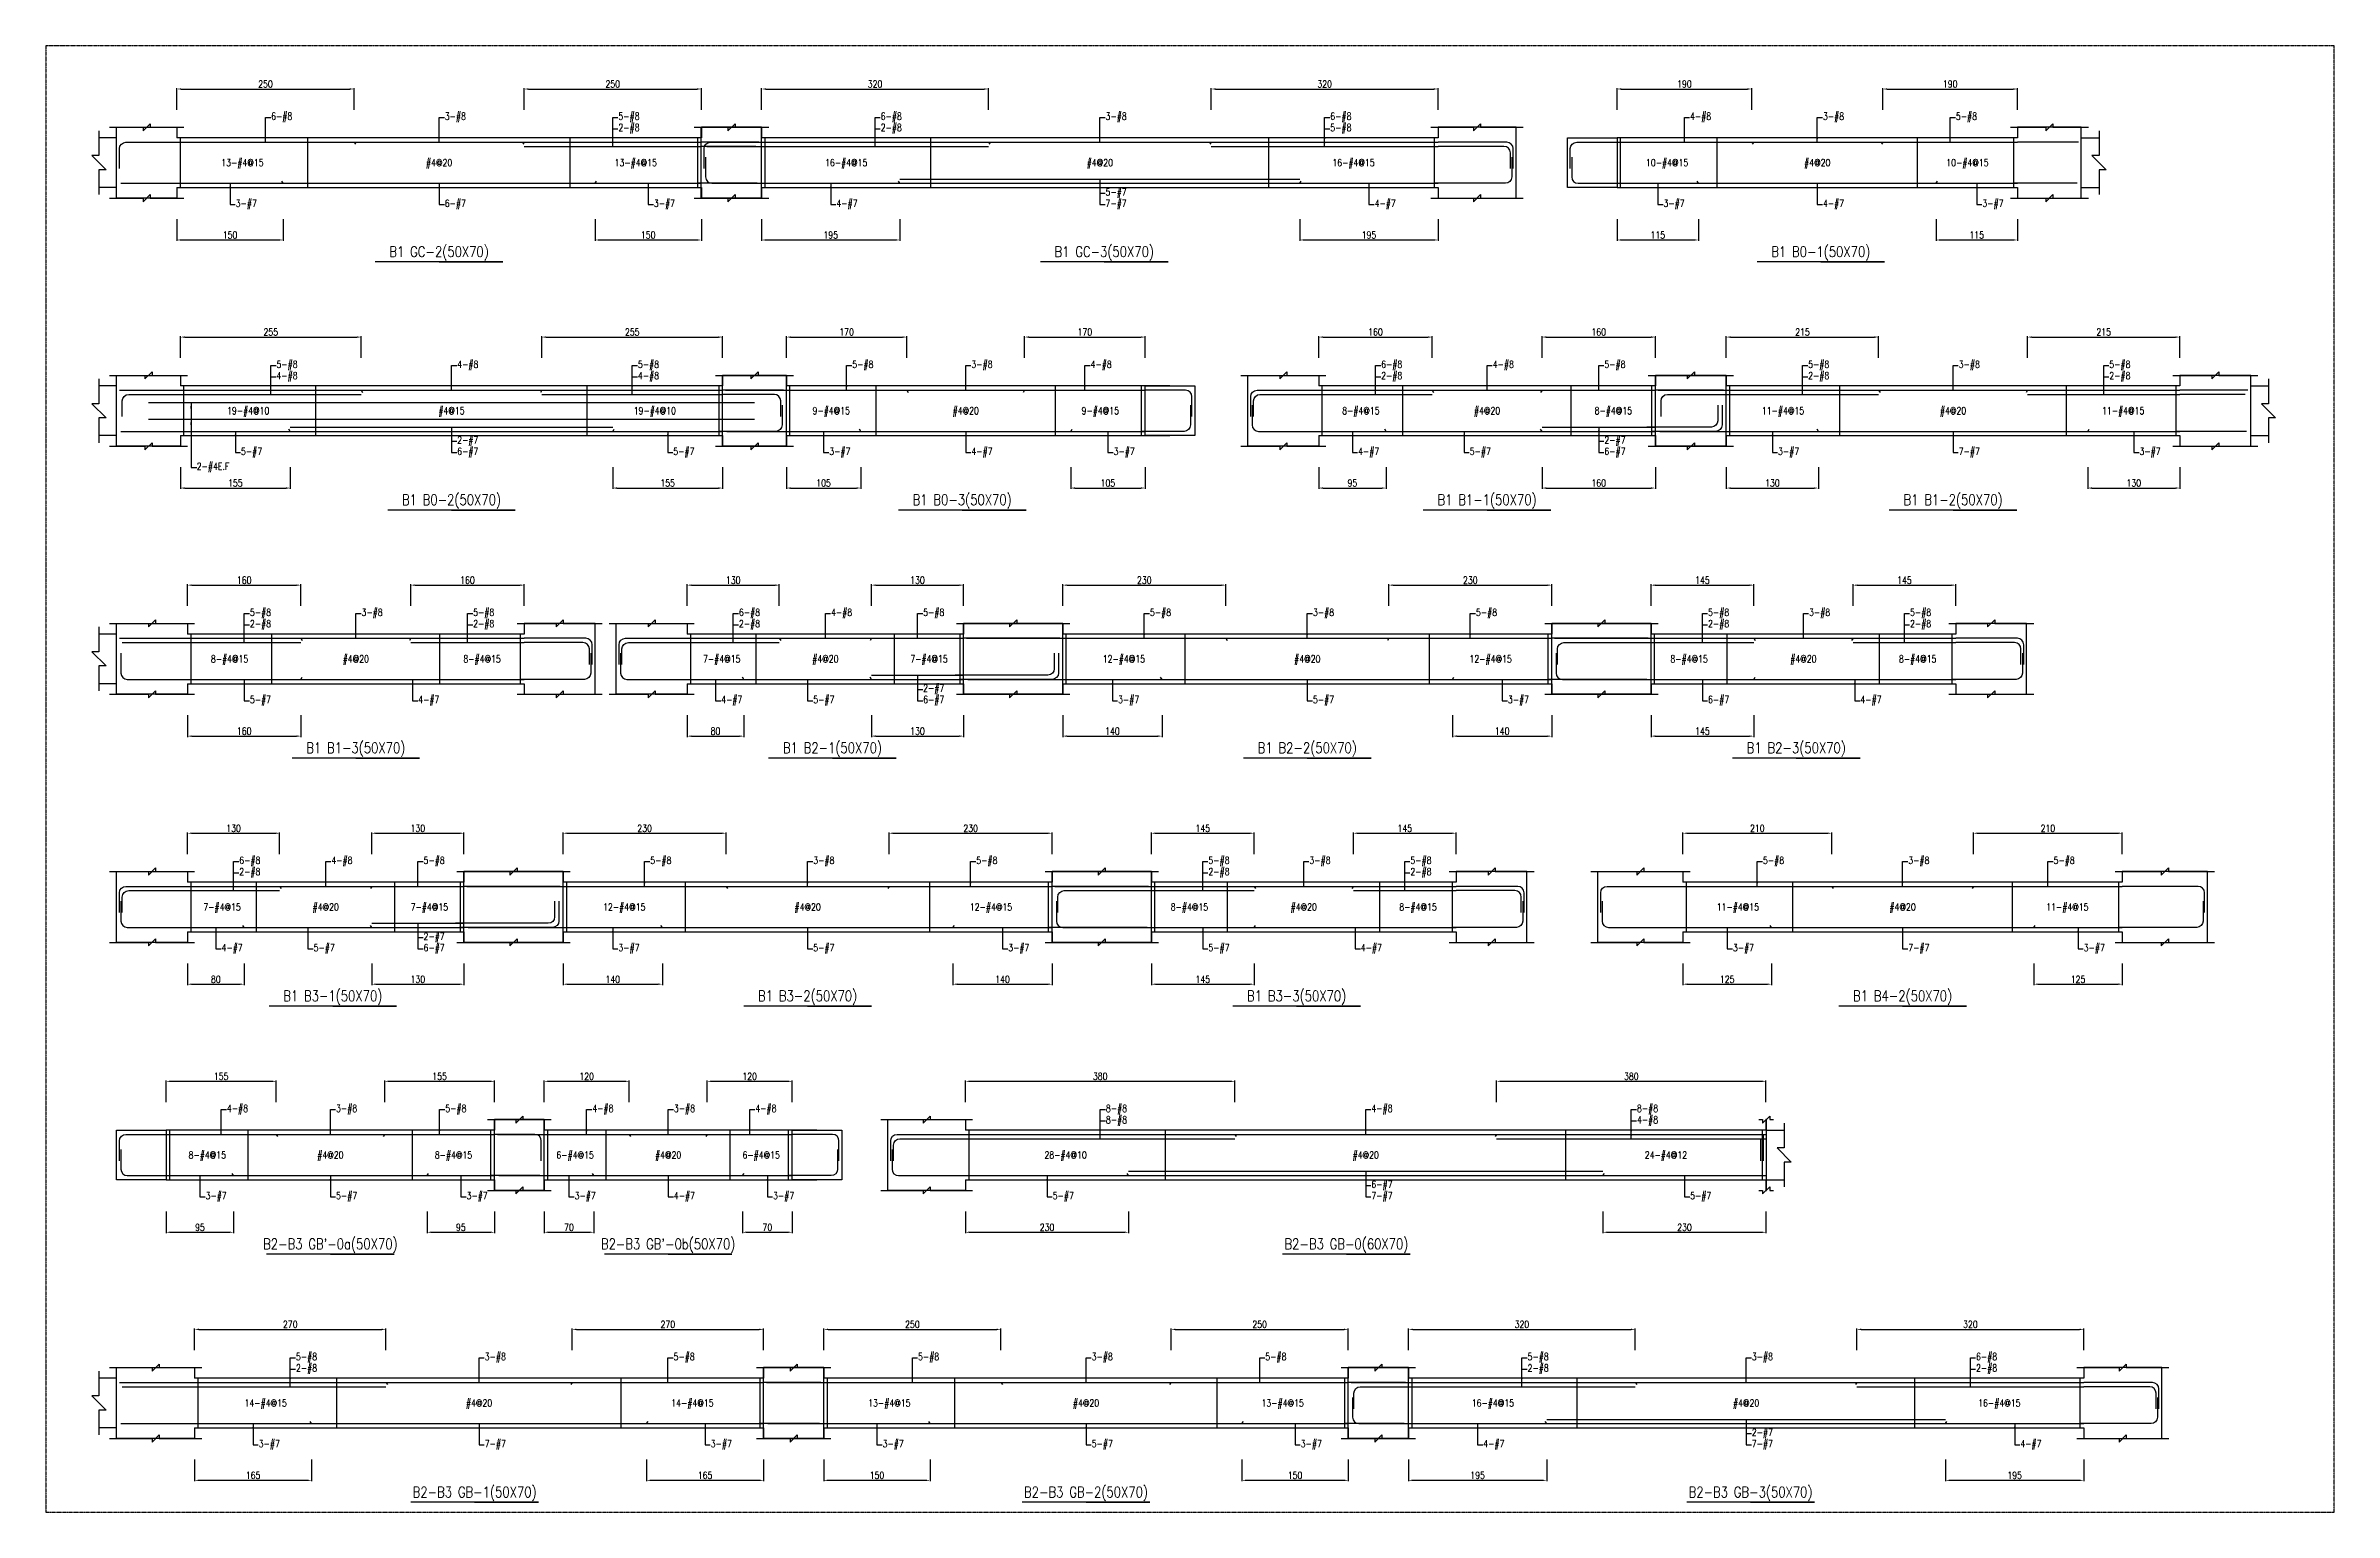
# Model space of a CAD drawing. Header units: millimetres. Extents: x 0 to 84580, y -12276 to 4373.
# Drawn here: x 26145 to 29374, y -9207 to -7138 of the extents above; entities that cross this region are included whole.
import ezdxf
from ezdxf.enums import TextEntityAlignment as Align

# ---------------------------------------------------------------- set-up
doc = ezdxf.new("R2010")
doc.units = ezdxf.units.MM
doc.header["$MEASUREMENT"] = 0
doc.linetypes.add('CENTER', pattern=[2, 1.25, -0.25, 0.25, -0.25])
for name, color, linetype in [('S-DIM', 2, 'Continuous'), ('S-GRID', 1, 'CENTER'), ('S-LEADER', 2, 'Continuous'), ('S-RC', 130, 'Continuous'), ('S-REINF', 6, 'Continuous'), ('S-TEXT', 2, 'Continuous')]:
    doc.layers.add(name, color=color, linetype=linetype)
doc.styles.add('CS4', font='romans.shx', dxfattribs={"width": 0.8, "bigfont": 'lsp.shx'})
doc.styles.get("Standard").update_dxf_attribs({"font": 'arial.ttf'})
doc.dimstyles.new('ISO-25', dxfattribs={"dimtxt": 2.5, "dimasz": 2.5, "dimexe": 1.25, "dimexo": 0.625, "dimtad": 1, "dimtxsty": 'Standard', "dimcen": 2.5, "dimadec": 0, "dimazin": 0, "dimtfac": 1, "dimtmove": 0, "dimatfit": 3, "dimfxl": 0, "dimarcsym": 0})

msp = doc.modelspace()

# ---------------------------------------------------------------- texts
at = {"layer": 'S-LEADER', "char_height": 10, "attachment_point": 4, "style": 'CS4'}
for s, insert in [('6-#8', (26463, -7239)), ('3-#8', (26708, -7239)), ('5-#8', (26953, -7239)), ('6-#8', (27323.1, -7239)), ('3-#8', (27640.3, -7239)), ('6-#8', (27957.5, -7239)), ('4-#8', (28465.1, -7239)), ('3-#8', (28652.6, -7239)), ('5-#8', (28840.1, -7239)), ('2-#8', (26953, -7255)), ('2-#8', (27323.1, -7255)), ('5-#8', (27957.5, -7255)), ('3-#7', (26413, -7362)), ('6-#7', (26708, -7362)), ('3-#7', (27003, -7362)), ('4-#7', (27260.6, -7362)), ('5-#7', (27640.3, -7346)), ('7-#7', (27640.3, -7362)), ('4-#7', (28020, -7362)), ('3-#7', (28427.6, -7362)), ('4-#7', (28652.6, -7362)), ('3-#7', (28877.6, -7362)), ('5-#8', (26470.5, -7589)), ('4-#8', (26725.5, -7589)), ('5-#8', (26980.5, -7589)), ('5-#8', (27283, -7589)), ('3-#8', (27451.1, -7589)), ('4-#8', (27619.2, -7589)), ('6-#8', (28029.2, -7589)), ('4-#8', (28186.7, -7589)), ('5-#8', (28344.2, -7589)), ('5-#8', (28631.7, -7589)), ('3-#8', (28844.2, -7589)), ('5-#8', (29056.7, -7589)), ('4-#8', (26470.5, -7605)), ('4-#8', (26980.5, -7605)), ('2-#8', (28029.2, -7605)), ('2-#8', (28631.7, -7605)), ('2-#8', (29056.7, -7605)), ('5-#7', (26420.5, -7712)), ('2-#7', (26725.5, -7696)), ('6-#7', (26725.5, -7712)), ('5-#7', (27030.5, -7712)), ('3-#7', (27250.5, -7712)), ('4-#7', (27451.1, -7712)), ('3-#7', (27651.7, -7712)), ('4-#7', (27996.7, -7712)), ('5-#7', (28154.2, -7712)), ('2-#7', (28344.2, -7696)), ('6-#7', (28344.2, -7712)), ('3-#7', (28589.2, -7712)), ('7-#7', (28844.2, -7712)), ('3-#7', (29099.2, -7712)), ('5-#8', (26433, -7939)), ('3-#8', (26590.5, -7939)), ('5-#8', (26748, -7939)), ('6-#8', (27123, -7939)), ('4-#8', (27253, -7939)), ('5-#8', (27383, -7939)), ('5-#8', (27703, -7939)), ('3-#8', (27933, -7939)), ('5-#8', (28163, -7939)), ('5-#8', (28490.5, -7939)), ('3-#8', (28633, -7939)), ('5-#8', (28775.5, -7939)), ('2-#8', (26433, -7955)), ('2-#8', (26748, -7955)), ('2-#8', (27123, -7955)), ('2-#8', (28490.5, -7955)), ('2-#8', (28775.5, -7955)), ('2-#7', (27383, -8046)), ('5-#7', (26433, -8062)), ('4-#7', (26670.5, -8062)), ('4-#7', (27098, -8062)), ('5-#7', (27228, -8062)), ('6-#7', (27383, -8062)), ('3-#7', (27658, -8062)), ('5-#7', (27933, -8062)), ('3-#7', (28208, -8062)), ('6-#7', (28490.5, -8062)), ('4-#7', (28705.5, -8062)), ('2-#8', (26418, -8305)), ('6-#8', (26418, -8289)), ('4-#8', (26548, -8289)), ('5-#8', (26678, -8289)), ('5-#8', (26998, -8289)), ('3-#8', (27228, -8289)), ('5-#8', (27458, -8289)), ('5-#8', (27785.5, -8289)), ('2-#8', (27785.5, -8305)), ('3-#8', (27928, -8289)), ('5-#8', (28070.5, -8289)), ('2-#8', (28070.5, -8305)), ('5-#8', (28568, -8289)), ('3-#8', (28773, -8289)), ('5-#8', (28978, -8289)), ('2-#7', (26678, -8396)), ('4-#7', (26393, -8412)), ('5-#7', (26523, -8412)), ('6-#7', (26678, -8412)), ('3-#7', (26953, -8412)), ('5-#7', (27228, -8412)), ('3-#7', (27503, -8412)), ('5-#7', (27785.5, -8412)), ('4-#7', (28000.5, -8412)), ('3-#7', (28525.5, -8412)), ('7-#7', (28773, -8412)), ('3-#7', (29020.5, -8412)), ('4-#8', (26400.5, -8639)), ('3-#8', (26554.6, -8639)), ('5-#8', (26708.7, -8639)), ('4-#8', (26916.2, -8639)), ('3-#8', (27031.2, -8639)), ('4-#8', (27146.2, -8639)), ('8-#8', (27640.8, -8639)), ('8-#8', (27640.8, -8655)), ('4-#8', (28015.5, -8639)), ('8-#8', (28390.2, -8639)), ('4-#8', (28390.2, -8655)), ('6-#7', (28015.5, -8746)), ('3-#7', (26370.5, -8762)), ('5-#7', (26554.6, -8762)), ('3-#7', (26738.7, -8762)), ('3-#7', (26891.2, -8762)), ('4-#7', (27031.2, -8762)), ('3-#7', (27171.2, -8762)), ('5-#7', (27565.8, -8762)), ('7-#7', (28015.5, -8762)), ('5-#7', (28465.2, -8762)), ('5-#8', (26498, -8989)), ('2-#8', (26498, -9005)), ('3-#8', (26764.4, -8989)), ('5-#8', (27030.8, -8989)), ('5-#8', (27375.8, -8989)), ('3-#8', (27620.8, -8989)), ('5-#8', (27865.8, -8989)), ('5-#8', (28235.8, -8989)), ('2-#8', (28235.8, -9005)), ('3-#8', (28552.2, -8989)), ('2-#8', (28868.6, -9005)), ('6-#8', (28868.6, -8989)), ('3-#7', (26445.5, -9112)), ('7-#7', (26764.4, -9112)), ('3-#7', (27083.3, -9112)), ('3-#7', (27325.8, -9112)), ('5-#7', (27620.8, -9112)), ('3-#7', (27915.8, -9112)), ('4-#7', (28173.3, -9112)), ('2-#7', (28552.2, -9096)), ('7-#7', (28552.2, -9112)), ('4-#7', (28931.1, -9112))]:
    msp.add_mtext(s, dxfattribs=dict(at, insert=insert))
at = {"layer": 'S-LEADER', "color": 3, "insert": (26358, -7733), "char_height": 10, "attachment_point": 4, "style": 'CS4'}
msp.add_mtext('2-#4E.F', dxfattribs=at)
at = {"layer": 'S-RC', "style": 'CS4', "width": 0.8}
for s, p in [('B1 GC-2(50X70)', (26700, -7436)), ('B1 GC-3(50X70)', (27638.5, -7436)), ('B1 B0-1(50X70)', (28649.6, -7436)), ('B1 B0-2(50X70)', (26717.5, -7786)), ('B1 B0-3(50X70)', (27438.1, -7786)), ('B1 B1-1(50X70)', (28178.7, -7786)), ('B1 B1-2(50X70)', (28836.2, -7786)), ('B1 B1-3(50X70)', (26582.5, -8136)), ('B1 B2-1(50X70)', (27255, -8136)), ('B1 B2-2(50X70)', (27925, -8136)), ('B1 B2-3(50X70)', (28615, -8136)), ('B1 B3-1(50X70)', (26550, -8486)), ('B1 B3-2(50X70)', (27220, -8486)), ('B1 B3-3(50X70)', (27910, -8486)), ('B1 B4-2(50X70)', (28765, -8486)), ("B2-B3 GB'-0a(50X70)", (26546.6, -8836)), ("B2-B3 GB'-0b(50X70)", (27023.2, -8836)), ('B2-B3 GB-0(60X70)', (27980.25, -8836)), ('B2-B3 GB-1(50X70)', (26750.15, -9186)), ('B2-B3 GB-2(50X70)', (27612.8, -9186)), ('B2-B3 GB-3(50X70)', (28550.45, -9186))]:
    msp.add_text(s, height=15, dxfattribs=at).set_placement(p, align=Align.CENTER)
at = {"layer": 'S-TEXT', "color": 1, "style": 'CS4', "width": 0.8}
for s, p in [('13-#4@15', (26422.5, -7308)), ('#4@20', (26700, -7308)), ('13-#4@15', (26977.5, -7308)), ('16-#4@15', (27274.4, -7308)), ('#4@20', (27632.3, -7308)), ('16-#4@15', (27990.2, -7308)), ('10-#4@15', (28432.725, -7308)), ('#4@20', (28644.6, -7308)), ('10-#4@15', (28856.475, -7308)), ('19-#4@10', (26430.625, -7658)), ('#4@15', (26717.5, -7658)), ('19-#4@10', (27004.375, -7658)), ('9-#4@15', (27253.275, -7658)), ('#4@20', (27443.1, -7658)), ('9-#4@15', (27632.925, -7658)), ('8-#4@15', (28000.575, -7658)), ('#4@20', (28178.7, -7658)), ('8-#4@15', (28356.825, -7658)), ('11-#4@15', (28596.2, -7658)), ('#4@20', (28836.2, -7658)), ('11-#4@15', (29076.2, -7658)), ('8-#4@15', (26404.375, -8008)), ('#4@20', (26582.5, -8008)), ('8-#4@15', (26760.625, -8008)), ('7-#4@15', (27098.75, -8008)), ('#4@20', (27245, -8008)), ('7-#4@15', (27391.25, -8008)), ('12-#4@15', (27666.25, -8008)), ('#4@20', (27925, -8008)), ('12-#4@15', (28183.75, -8008)), ('8-#4@15', (28463.75, -8008)), ('#4@20', (28625, -8008)), ('8-#4@15', (28786.25, -8008)), ('7-#4@15', (26393.75, -8358)), ('#4@20', (26540, -8358)), ('7-#4@15', (26686.25, -8358)), ('12-#4@15', (26961.25, -8358)), ('#4@20', (27220, -8358)), ('12-#4@15', (27478.75, -8358)), ('8-#4@15', (27758.75, -8358)), ('#4@20', (27920, -8358)), ('8-#4@15', (28081.25, -8358)), ('11-#4@15', (28532.5, -8358)), ('#4@20', (28765, -8358)), ('11-#4@15', (28997.5, -8358)), ('8-#4@15', (26372.9, -8708)), ('#4@20', (26546.6, -8708)), ('8-#4@15', (26720.3, -8708)), ('6-#4@15', (26891.95, -8708)), ('#4@20', (27023.2, -8708)), ('6-#4@15', (27154.45, -8708)), ('28-#4@10', (27583.975, -8708)), ('#4@20', (28007.5, -8708)), ('24-#4@12', (28431.025, -8708)), ('14-#4@15', (26455.35, -9058)), ('#4@20', (26756.4, -9058)), ('14-#4@15', (27057.45, -9058)), ('13-#4@15', (27335.3, -9058)), ('#4@20', (27612.8, -9058)), ('13-#4@15', (27890.3, -9058)), ('16-#4@15', (28186.9, -9058)), ('#4@20', (28544.2, -9058)), ('16-#4@15', (28901.5, -9058))]:
    msp.add_text(s, height=10, dxfattribs=at).set_placement(p, align=Align.CENTER)

# ---------------------------------------------------------------- blocks, each defined once
blk = doc.blocks.new('*D1896')
at = {"layer": 'DEFPOINTS', "color": 0, "transparency": 16777216}
for p in [(26580, -7199), (26330, -7229), (26580, -7229)]:
    blk.add_point(p, dxfattribs=at)
at = {"layer": 'S-DIM', "color": 0, "lineweight": -2, "transparency": 16777216}
for p, q in [((26330, -7228.375), (26330, -7197.75)), ((26336, -7199), (26574, -7199)), ((26580, -7228.375), (26580, -7197.75))]:
    blk.add_line(p, q, dxfattribs=at)
at = {"layer": 'S-DIM', "color": 0, "transparency": 16777216}
for points in [[(26336, -7198), (26336, -7200), (26330, -7199)], [(26574, -7198), (26574, -7200), (26580, -7199)]]:
    blk.add_solid(points, dxfattribs=at)
at = {"layer": 'S-DIM', "color": 0, "transparency": 16777216, "insert": (26455, -7192), "char_height": 10, "attachment_point": 5, "style": 'CS4'}
blk.add_mtext('250', dxfattribs=at)
blk = doc.blocks.new('*D1897')
at = {"layer": 'DEFPOINTS', "color": 0, "transparency": 16777216}
for p in [(27070, -7199), (26820, -7229), (27070, -7229)]:
    blk.add_point(p, dxfattribs=at)
at = {"layer": 'S-DIM', "color": 0, "lineweight": -2, "transparency": 16777216}
for p, q in [((26820, -7228.375), (26820, -7197.75)), ((26826, -7199), (27064, -7199)), ((27070, -7228.375), (27070, -7197.75))]:
    blk.add_line(p, q, dxfattribs=at)
at = {"layer": 'S-DIM', "color": 0, "transparency": 16777216}
for points in [[(26826, -7198), (26826, -7200), (26820, -7199)], [(27064, -7198), (27064, -7200), (27070, -7199)]]:
    blk.add_solid(points, dxfattribs=at)
at = {"layer": 'S-DIM', "color": 0, "transparency": 16777216, "insert": (26945, -7192), "char_height": 10, "attachment_point": 5, "style": 'CS4'}
blk.add_mtext('250', dxfattribs=at)
blk = doc.blocks.new('*D1898')
at = {"layer": 'DEFPOINTS', "color": 0, "transparency": 16777216}
for p in [(26330, -7382), (26480, -7382), (26480, -7412)]:
    blk.add_point(p, dxfattribs=at)
at = {"layer": 'S-DIM', "color": 0, "lineweight": -2, "transparency": 16777216}
for p, q in [((26330, -7382.625), (26330, -7413.25)), ((26480, -7382.625), (26480, -7413.25)), ((26336, -7412), (26474, -7412))]:
    blk.add_line(p, q, dxfattribs=at)
at = {"layer": 'S-DIM', "color": 0, "transparency": 16777216}
for points in [[(26336, -7411), (26336, -7413), (26330, -7412)], [(26474, -7411), (26474, -7413), (26480, -7412)]]:
    blk.add_solid(points, dxfattribs=at)
at = {"layer": 'S-DIM', "color": 0, "transparency": 16777216, "insert": (26405, -7405), "char_height": 10, "attachment_point": 5, "style": 'CS4'}
blk.add_mtext('150', dxfattribs=at)
blk = doc.blocks.new('*D1899')
at = {"layer": 'DEFPOINTS', "color": 0, "transparency": 16777216}
for p in [(26920, -7382), (27070, -7382), (27070, -7412)]:
    blk.add_point(p, dxfattribs=at)
at = {"layer": 'S-DIM', "color": 0, "lineweight": -2, "transparency": 16777216}
for p, q in [((26920, -7382.625), (26920, -7413.25)), ((27070, -7382.625), (27070, -7413.25)), ((26926, -7412), (27064, -7412))]:
    blk.add_line(p, q, dxfattribs=at)
at = {"layer": 'S-DIM', "color": 0, "transparency": 16777216}
for points in [[(26926, -7411), (26926, -7413), (26920, -7412)], [(27064, -7411), (27064, -7413), (27070, -7412)]]:
    blk.add_solid(points, dxfattribs=at)
at = {"layer": 'S-DIM', "color": 0, "transparency": 16777216, "insert": (26995, -7405), "char_height": 10, "attachment_point": 5, "style": 'CS4'}
blk.add_mtext('150', dxfattribs=at)
blk = doc.blocks.new('*D1900')
at = {"layer": 'DEFPOINTS', "color": 0, "transparency": 16777216}
for p in [(27475.1, -7199), (27155.1, -7229), (27475.1, -7229)]:
    blk.add_point(p, dxfattribs=at)
at = {"layer": 'S-DIM', "color": 0, "lineweight": -2, "transparency": 16777216}
for p, q in [((27155.1, -7228.375), (27155.1, -7197.75)), ((27161.1, -7199), (27469.1, -7199)), ((27475.1, -7228.375), (27475.1, -7197.75))]:
    blk.add_line(p, q, dxfattribs=at)
at = {"layer": 'S-DIM', "color": 0, "transparency": 16777216}
for points in [[(27161.1, -7198), (27161.1, -7200), (27155.1, -7199)], [(27469.1, -7198), (27469.1, -7200), (27475.1, -7199)]]:
    blk.add_solid(points, dxfattribs=at)
at = {"layer": 'S-DIM', "color": 0, "transparency": 16777216, "insert": (27315.1, -7192), "char_height": 10, "attachment_point": 5, "style": 'CS4'}
blk.add_mtext('320', dxfattribs=at)
blk = doc.blocks.new('*D1901')
at = {"layer": 'DEFPOINTS', "color": 0, "transparency": 16777216}
for p in [(28109.5, -7199), (27789.5, -7229), (28109.5, -7229)]:
    blk.add_point(p, dxfattribs=at)
at = {"layer": 'S-DIM', "color": 0, "lineweight": -2, "transparency": 16777216}
for p, q in [((27789.5, -7228.375), (27789.5, -7197.75)), ((27795.5, -7199), (28103.5, -7199)), ((28109.5, -7228.375), (28109.5, -7197.75))]:
    blk.add_line(p, q, dxfattribs=at)
at = {"layer": 'S-DIM', "color": 0, "transparency": 16777216}
for points in [[(27795.5, -7198), (27795.5, -7200), (27789.5, -7199)], [(28103.5, -7198), (28103.5, -7200), (28109.5, -7199)]]:
    blk.add_solid(points, dxfattribs=at)
at = {"layer": 'S-DIM', "color": 0, "transparency": 16777216, "insert": (27949.5, -7192), "char_height": 10, "attachment_point": 5, "style": 'CS4'}
blk.add_mtext('320', dxfattribs=at)
blk = doc.blocks.new('*D1902')
at = {"layer": 'DEFPOINTS', "color": 0, "transparency": 16777216}
for p in [(27155.1, -7382), (27350.1, -7382), (27350.1, -7412)]:
    blk.add_point(p, dxfattribs=at)
at = {"layer": 'S-DIM', "color": 0, "lineweight": -2, "transparency": 16777216}
for p, q in [((27155.1, -7382.625), (27155.1, -7413.25)), ((27350.1, -7382.625), (27350.1, -7413.25)), ((27161.1, -7412), (27344.1, -7412))]:
    blk.add_line(p, q, dxfattribs=at)
at = {"layer": 'S-DIM', "color": 0, "transparency": 16777216}
for points in [[(27161.1, -7411), (27161.1, -7413), (27155.1, -7412)], [(27344.1, -7411), (27344.1, -7413), (27350.1, -7412)]]:
    blk.add_solid(points, dxfattribs=at)
at = {"layer": 'S-DIM', "color": 0, "transparency": 16777216, "insert": (27252.6, -7405), "char_height": 10, "attachment_point": 5, "style": 'CS4'}
blk.add_mtext('195', dxfattribs=at)
blk = doc.blocks.new('*D1903')
at = {"layer": 'DEFPOINTS', "color": 0, "transparency": 16777216}
for p in [(27914.5, -7382), (28109.5, -7382), (28109.5, -7412)]:
    blk.add_point(p, dxfattribs=at)
at = {"layer": 'S-DIM', "color": 0, "lineweight": -2, "transparency": 16777216}
for p, q in [((27914.5, -7382.625), (27914.5, -7413.25)), ((28109.5, -7382.625), (28109.5, -7413.25)), ((27920.5, -7412), (28103.5, -7412))]:
    blk.add_line(p, q, dxfattribs=at)
at = {"layer": 'S-DIM', "color": 0, "transparency": 16777216}
for points in [[(27920.5, -7411), (27920.5, -7413), (27914.5, -7412)], [(28103.5, -7411), (28103.5, -7413), (28109.5, -7412)]]:
    blk.add_solid(points, dxfattribs=at)
at = {"layer": 'S-DIM', "color": 0, "transparency": 16777216, "insert": (28012, -7405), "char_height": 10, "attachment_point": 5, "style": 'CS4'}
blk.add_mtext('195', dxfattribs=at)
blk = doc.blocks.new('*D1904')
at = {"layer": 'DEFPOINTS', "color": 0, "transparency": 16777216}
for p in [(28552.1, -7199), (28362.1, -7229), (28552.1, -7229)]:
    blk.add_point(p, dxfattribs=at)
at = {"layer": 'S-DIM', "color": 0, "lineweight": -2, "transparency": 16777216}
for p, q in [((28362.1, -7228.375), (28362.1, -7197.75)), ((28368.1, -7199), (28546.1, -7199)), ((28552.1, -7228.375), (28552.1, -7197.75))]:
    blk.add_line(p, q, dxfattribs=at)
at = {"layer": 'S-DIM', "color": 0, "transparency": 16777216}
for points in [[(28368.1, -7198), (28368.1, -7200), (28362.1, -7199)], [(28546.1, -7198), (28546.1, -7200), (28552.1, -7199)]]:
    blk.add_solid(points, dxfattribs=at)
at = {"layer": 'S-DIM', "color": 0, "transparency": 16777216, "insert": (28457.1, -7192), "char_height": 10, "attachment_point": 5, "style": 'CS4'}
blk.add_mtext('190', dxfattribs=at)
blk = doc.blocks.new('*D1905')
at = {"layer": 'DEFPOINTS', "color": 0, "transparency": 16777216}
for p in [(28927.1, -7199), (28737.1, -7229), (28927.1, -7229)]:
    blk.add_point(p, dxfattribs=at)
at = {"layer": 'S-DIM', "color": 0, "lineweight": -2, "transparency": 16777216}
for p, q in [((28737.1, -7228.375), (28737.1, -7197.75)), ((28743.1, -7199), (28921.1, -7199)), ((28927.1, -7228.375), (28927.1, -7197.75))]:
    blk.add_line(p, q, dxfattribs=at)
at = {"layer": 'S-DIM', "color": 0, "transparency": 16777216}
for points in [[(28743.1, -7198), (28743.1, -7200), (28737.1, -7199)], [(28921.1, -7198), (28921.1, -7200), (28927.1, -7199)]]:
    blk.add_solid(points, dxfattribs=at)
at = {"layer": 'S-DIM', "color": 0, "transparency": 16777216, "insert": (28832.1, -7192), "char_height": 10, "attachment_point": 5, "style": 'CS4'}
blk.add_mtext('190', dxfattribs=at)
blk = doc.blocks.new('*D1906')
at = {"layer": 'DEFPOINTS', "color": 0, "transparency": 16777216}
for p in [(28362.1, -7382), (28477.1, -7382), (28477.1, -7412)]:
    blk.add_point(p, dxfattribs=at)
at = {"layer": 'S-DIM', "color": 0, "lineweight": -2, "transparency": 16777216}
for p, q in [((28362.1, -7382.625), (28362.1, -7413.25)), ((28477.1, -7382.625), (28477.1, -7413.25)), ((28368.1, -7412), (28471.1, -7412))]:
    blk.add_line(p, q, dxfattribs=at)
at = {"layer": 'S-DIM', "color": 0, "transparency": 16777216}
for points in [[(28368.1, -7411), (28368.1, -7413), (28362.1, -7412)], [(28471.1, -7411), (28471.1, -7413), (28477.1, -7412)]]:
    blk.add_solid(points, dxfattribs=at)
at = {"layer": 'S-DIM', "color": 0, "transparency": 16777216, "insert": (28419.6, -7405), "char_height": 10, "attachment_point": 5, "style": 'CS4'}
blk.add_mtext('115', dxfattribs=at)
blk = doc.blocks.new('*D1907')
at = {"layer": 'DEFPOINTS', "color": 0, "transparency": 16777216}
for p in [(28812.1, -7382), (28927.1, -7382), (28927.1, -7412)]:
    blk.add_point(p, dxfattribs=at)
at = {"layer": 'S-DIM', "color": 0, "lineweight": -2, "transparency": 16777216}
for p, q in [((28812.1, -7382.625), (28812.1, -7413.25)), ((28927.1, -7382.625), (28927.1, -7413.25)), ((28818.1, -7412), (28921.1, -7412))]:
    blk.add_line(p, q, dxfattribs=at)
at = {"layer": 'S-DIM', "color": 0, "transparency": 16777216}
for points in [[(28818.1, -7411), (28818.1, -7413), (28812.1, -7412)], [(28921.1, -7411), (28921.1, -7413), (28927.1, -7412)]]:
    blk.add_solid(points, dxfattribs=at)
at = {"layer": 'S-DIM', "color": 0, "transparency": 16777216, "insert": (28869.6, -7405), "char_height": 10, "attachment_point": 5, "style": 'CS4'}
blk.add_mtext('115', dxfattribs=at)
blk = doc.blocks.new('*D1888')
at = {"layer": 'DEFPOINTS', "color": 0, "transparency": 16777216}
for p in [(26590, -7549), (26335, -7579), (26590, -7579)]:
    blk.add_point(p, dxfattribs=at)
at = {"layer": 'S-DIM', "color": 0, "lineweight": -2, "transparency": 16777216}
for p, q in [((26335, -7578.375), (26335, -7547.75)), ((26341, -7549), (26584, -7549)), ((26590, -7578.375), (26590, -7547.75))]:
    blk.add_line(p, q, dxfattribs=at)
at = {"layer": 'S-DIM', "color": 0, "transparency": 16777216}
for points in [[(26341, -7548), (26341, -7550), (26335, -7549)], [(26584, -7548), (26584, -7550), (26590, -7549)]]:
    blk.add_solid(points, dxfattribs=at)
at = {"layer": 'S-DIM', "color": 0, "transparency": 16777216, "insert": (26462.5, -7542), "char_height": 10, "attachment_point": 5, "style": 'CS4'}
blk.add_mtext('255', dxfattribs=at)
blk = doc.blocks.new('*D1889')
at = {"layer": 'DEFPOINTS', "color": 0, "transparency": 16777216}
for p in [(27100, -7549), (26845, -7579), (27100, -7579)]:
    blk.add_point(p, dxfattribs=at)
at = {"layer": 'S-DIM', "color": 0, "lineweight": -2, "transparency": 16777216}
for p, q in [((26845, -7578.375), (26845, -7547.75)), ((26851, -7549), (27094, -7549)), ((27100, -7578.375), (27100, -7547.75))]:
    blk.add_line(p, q, dxfattribs=at)
at = {"layer": 'S-DIM', "color": 0, "transparency": 16777216}
for points in [[(26851, -7548), (26851, -7550), (26845, -7549)], [(27094, -7548), (27094, -7550), (27100, -7549)]]:
    blk.add_solid(points, dxfattribs=at)
at = {"layer": 'S-DIM', "color": 0, "transparency": 16777216, "insert": (26972.5, -7542), "char_height": 10, "attachment_point": 5, "style": 'CS4'}
blk.add_mtext('255', dxfattribs=at)
blk = doc.blocks.new('*D1890')
at = {"layer": 'DEFPOINTS', "color": 0, "transparency": 16777216}
for p in [(26335, -7732), (26490, -7732), (26490, -7762)]:
    blk.add_point(p, dxfattribs=at)
at = {"layer": 'S-DIM', "color": 0, "lineweight": -2, "transparency": 16777216}
for p, q in [((26335, -7732.625), (26335, -7763.25)), ((26490, -7732.625), (26490, -7763.25)), ((26341, -7762), (26484, -7762))]:
    blk.add_line(p, q, dxfattribs=at)
at = {"layer": 'S-DIM', "color": 0, "transparency": 16777216}
for points in [[(26341, -7761), (26341, -7763), (26335, -7762)], [(26484, -7761), (26484, -7763), (26490, -7762)]]:
    blk.add_solid(points, dxfattribs=at)
at = {"layer": 'S-DIM', "color": 0, "transparency": 16777216, "insert": (26412.5, -7755), "char_height": 10, "attachment_point": 5, "style": 'CS4'}
blk.add_mtext('155', dxfattribs=at)
blk = doc.blocks.new('*D1891')
at = {"layer": 'DEFPOINTS', "color": 0, "transparency": 16777216}
for p in [(26945, -7732), (27100, -7732), (27100, -7762)]:
    blk.add_point(p, dxfattribs=at)
at = {"layer": 'S-DIM', "color": 0, "lineweight": -2, "transparency": 16777216}
for p, q in [((26945, -7732.625), (26945, -7763.25)), ((27100, -7732.625), (27100, -7763.25)), ((26951, -7762), (27094, -7762))]:
    blk.add_line(p, q, dxfattribs=at)
at = {"layer": 'S-DIM', "color": 0, "transparency": 16777216}
for points in [[(26951, -7761), (26951, -7763), (26945, -7762)], [(27094, -7761), (27094, -7763), (27100, -7762)]]:
    blk.add_solid(points, dxfattribs=at)
at = {"layer": 'S-DIM', "color": 0, "transparency": 16777216, "insert": (27022.5, -7755), "char_height": 10, "attachment_point": 5, "style": 'CS4'}
blk.add_mtext('155', dxfattribs=at)
blk = doc.blocks.new('*D1892')
at = {"layer": 'DEFPOINTS', "color": 0, "transparency": 16777216}
for p in [(27360, -7549), (27190, -7579), (27360, -7579)]:
    blk.add_point(p, dxfattribs=at)
at = {"layer": 'S-DIM', "color": 0, "lineweight": -2, "transparency": 16777216}
for p, q in [((27190, -7578.375), (27190, -7547.75)), ((27196, -7549), (27354, -7549)), ((27360, -7578.375), (27360, -7547.75))]:
    blk.add_line(p, q, dxfattribs=at)
at = {"layer": 'S-DIM', "color": 0, "transparency": 16777216}
for points in [[(27196, -7548), (27196, -7550), (27190, -7549)], [(27354, -7548), (27354, -7550), (27360, -7549)]]:
    blk.add_solid(points, dxfattribs=at)
at = {"layer": 'S-DIM', "color": 0, "transparency": 16777216, "insert": (27275, -7542), "char_height": 10, "attachment_point": 5, "style": 'CS4'}
blk.add_mtext('170', dxfattribs=at)
blk = doc.blocks.new('*D1893')
at = {"layer": 'DEFPOINTS', "color": 0, "transparency": 16777216}
for p in [(27696.2, -7549), (27526.2, -7579), (27696.2, -7579)]:
    blk.add_point(p, dxfattribs=at)
at = {"layer": 'S-DIM', "color": 0, "lineweight": -2, "transparency": 16777216}
for p, q in [((27526.2, -7578.375), (27526.2, -7547.75)), ((27532.2, -7549), (27690.2, -7549)), ((27696.2, -7578.375), (27696.2, -7547.75))]:
    blk.add_line(p, q, dxfattribs=at)
at = {"layer": 'S-DIM', "color": 0, "transparency": 16777216}
for points in [[(27532.2, -7548), (27532.2, -7550), (27526.2, -7549)], [(27690.2, -7548), (27690.2, -7550), (27696.2, -7549)]]:
    blk.add_solid(points, dxfattribs=at)
at = {"layer": 'S-DIM', "color": 0, "transparency": 16777216, "insert": (27611.2, -7542), "char_height": 10, "attachment_point": 5, "style": 'CS4'}
blk.add_mtext('170', dxfattribs=at)
blk = doc.blocks.new('*D1894')
at = {"layer": 'DEFPOINTS', "color": 0, "transparency": 16777216}
for p in [(27190, -7732), (27295, -7732), (27295, -7762)]:
    blk.add_point(p, dxfattribs=at)
at = {"layer": 'S-DIM', "color": 0, "lineweight": -2, "transparency": 16777216}
for p, q in [((27190, -7732.625), (27190, -7763.25)), ((27295, -7732.625), (27295, -7763.25)), ((27196, -7762), (27289, -7762))]:
    blk.add_line(p, q, dxfattribs=at)
at = {"layer": 'S-DIM', "color": 0, "transparency": 16777216}
for points in [[(27196, -7761), (27196, -7763), (27190, -7762)], [(27289, -7761), (27289, -7763), (27295, -7762)]]:
    blk.add_solid(points, dxfattribs=at)
at = {"layer": 'S-DIM', "color": 0, "transparency": 16777216, "insert": (27242.5, -7755), "char_height": 10, "attachment_point": 5, "style": 'CS4'}
blk.add_mtext('105', dxfattribs=at)
blk = doc.blocks.new('*D1895')
at = {"layer": 'DEFPOINTS', "color": 0, "transparency": 16777216}
for p in [(27591.2, -7732), (27696.2, -7732), (27696.2, -7762)]:
    blk.add_point(p, dxfattribs=at)
at = {"layer": 'S-DIM', "color": 0, "lineweight": -2, "transparency": 16777216}
for p, q in [((27591.2, -7732.625), (27591.2, -7763.25)), ((27696.2, -7732.625), (27696.2, -7763.25)), ((27597.2, -7762), (27690.2, -7762))]:
    blk.add_line(p, q, dxfattribs=at)
at = {"layer": 'S-DIM', "color": 0, "transparency": 16777216}
for points in [[(27597.2, -7761), (27597.2, -7763), (27591.2, -7762)], [(27690.2, -7761), (27690.2, -7763), (27696.2, -7762)]]:
    blk.add_solid(points, dxfattribs=at)
at = {"layer": 'S-DIM', "color": 0, "transparency": 16777216, "insert": (27643.7, -7755), "char_height": 10, "attachment_point": 5, "style": 'CS4'}
blk.add_mtext('105', dxfattribs=at)
blk = doc.blocks.new('*D1880')
at = {"layer": 'DEFPOINTS', "color": 0, "transparency": 16777216}
for p in [(28101.2, -7549), (27941.2, -7579), (28101.2, -7579)]:
    blk.add_point(p, dxfattribs=at)
at = {"layer": 'S-DIM', "color": 0, "lineweight": -2, "transparency": 16777216}
for p, q in [((27941.2, -7578.375), (27941.2, -7547.75)), ((27947.2, -7549), (28095.2, -7549)), ((28101.2, -7578.375), (28101.2, -7547.75))]:
    blk.add_line(p, q, dxfattribs=at)
at = {"layer": 'S-DIM', "color": 0, "transparency": 16777216}
for points in [[(27947.2, -7548), (27947.2, -7550), (27941.2, -7549)], [(28095.2, -7548), (28095.2, -7550), (28101.2, -7549)]]:
    blk.add_solid(points, dxfattribs=at)
at = {"layer": 'S-DIM', "color": 0, "transparency": 16777216, "insert": (28021.2, -7542), "char_height": 10, "attachment_point": 5, "style": 'CS4'}
blk.add_mtext('160', dxfattribs=at)
blk = doc.blocks.new('*D1881')
at = {"layer": 'DEFPOINTS', "color": 0, "transparency": 16777216}
for p in [(28416.2, -7549), (28256.2, -7579), (28416.2, -7579)]:
    blk.add_point(p, dxfattribs=at)
at = {"layer": 'S-DIM', "color": 0, "lineweight": -2, "transparency": 16777216}
for p, q in [((28256.2, -7578.375), (28256.2, -7547.75)), ((28262.2, -7549), (28410.2, -7549)), ((28416.2, -7578.375), (28416.2, -7547.75))]:
    blk.add_line(p, q, dxfattribs=at)
at = {"layer": 'S-DIM', "color": 0, "transparency": 16777216}
for points in [[(28262.2, -7548), (28262.2, -7550), (28256.2, -7549)], [(28410.2, -7548), (28410.2, -7550), (28416.2, -7549)]]:
    blk.add_solid(points, dxfattribs=at)
at = {"layer": 'S-DIM', "color": 0, "transparency": 16777216, "insert": (28336.2, -7542), "char_height": 10, "attachment_point": 5, "style": 'CS4'}
blk.add_mtext('160', dxfattribs=at)
blk = doc.blocks.new('*D1882')
at = {"layer": 'DEFPOINTS', "color": 0, "transparency": 16777216}
for p in [(27941.2, -7732), (28036.2, -7732), (28036.2, -7762)]:
    blk.add_point(p, dxfattribs=at)
at = {"layer": 'S-DIM', "color": 0, "lineweight": -2, "transparency": 16777216}
for p, q in [((27941.2, -7732.625), (27941.2, -7763.25)), ((28036.2, -7732.625), (28036.2, -7763.25)), ((27947.2, -7762), (28030.2, -7762))]:
    blk.add_line(p, q, dxfattribs=at)
at = {"layer": 'S-DIM', "color": 0, "transparency": 16777216}
for points in [[(27947.2, -7761), (27947.2, -7763), (27941.2, -7762)], [(28030.2, -7761), (28030.2, -7763), (28036.2, -7762)]]:
    blk.add_solid(points, dxfattribs=at)
at = {"layer": 'S-DIM', "color": 0, "transparency": 16777216, "insert": (27988.7, -7755), "char_height": 10, "attachment_point": 5, "style": 'CS4'}
blk.add_mtext('95', dxfattribs=at)
blk = doc.blocks.new('*D1883')
at = {"layer": 'DEFPOINTS', "color": 0, "transparency": 16777216}
for p in [(28256.2, -7732), (28416.2, -7732), (28416.2, -7762)]:
    blk.add_point(p, dxfattribs=at)
at = {"layer": 'S-DIM', "color": 0, "lineweight": -2, "transparency": 16777216}
for p, q in [((28256.2, -7732.625), (28256.2, -7763.25)), ((28416.2, -7732.625), (28416.2, -7763.25)), ((28262.2, -7762), (28410.2, -7762))]:
    blk.add_line(p, q, dxfattribs=at)
at = {"layer": 'S-DIM', "color": 0, "transparency": 16777216}
for points in [[(28262.2, -7761), (28262.2, -7763), (28256.2, -7762)], [(28410.2, -7761), (28410.2, -7763), (28416.2, -7762)]]:
    blk.add_solid(points, dxfattribs=at)
at = {"layer": 'S-DIM', "color": 0, "transparency": 16777216, "insert": (28336.2, -7755), "char_height": 10, "attachment_point": 5, "style": 'CS4'}
blk.add_mtext('160', dxfattribs=at)
blk = doc.blocks.new('*D1884')
at = {"layer": 'DEFPOINTS', "color": 0, "transparency": 16777216}
for p in [(28731.2, -7549), (28516.2, -7579), (28731.2, -7579)]:
    blk.add_point(p, dxfattribs=at)
at = {"layer": 'S-DIM', "color": 0, "lineweight": -2, "transparency": 16777216}
for p, q in [((28516.2, -7578.375), (28516.2, -7547.75)), ((28522.2, -7549), (28725.2, -7549)), ((28731.2, -7578.375), (28731.2, -7547.75))]:
    blk.add_line(p, q, dxfattribs=at)
at = {"layer": 'S-DIM', "color": 0, "transparency": 16777216}
for points in [[(28522.2, -7548), (28522.2, -7550), (28516.2, -7549)], [(28725.2, -7548), (28725.2, -7550), (28731.2, -7549)]]:
    blk.add_solid(points, dxfattribs=at)
at = {"layer": 'S-DIM', "color": 0, "transparency": 16777216, "insert": (28623.7, -7542), "char_height": 10, "attachment_point": 5, "style": 'CS4'}
blk.add_mtext('215', dxfattribs=at)
blk = doc.blocks.new('*D1885')
at = {"layer": 'DEFPOINTS', "color": 0, "transparency": 16777216}
for p in [(29156.2, -7549), (28941.2, -7579), (29156.2, -7579)]:
    blk.add_point(p, dxfattribs=at)
at = {"layer": 'S-DIM', "color": 0, "lineweight": -2, "transparency": 16777216}
for p, q in [((28941.2, -7578.375), (28941.2, -7547.75)), ((28947.2, -7549), (29150.2, -7549)), ((29156.2, -7578.375), (29156.2, -7547.75))]:
    blk.add_line(p, q, dxfattribs=at)
at = {"layer": 'S-DIM', "color": 0, "transparency": 16777216}
for points in [[(28947.2, -7548), (28947.2, -7550), (28941.2, -7549)], [(29150.2, -7548), (29150.2, -7550), (29156.2, -7549)]]:
    blk.add_solid(points, dxfattribs=at)
at = {"layer": 'S-DIM', "color": 0, "transparency": 16777216, "insert": (29048.7, -7542), "char_height": 10, "attachment_point": 5, "style": 'CS4'}
blk.add_mtext('215', dxfattribs=at)
blk = doc.blocks.new('*D1886')
at = {"layer": 'DEFPOINTS', "color": 0, "transparency": 16777216}
for p in [(28516.2, -7732), (28646.2, -7732), (28646.2, -7762)]:
    blk.add_point(p, dxfattribs=at)
at = {"layer": 'S-DIM', "color": 0, "lineweight": -2, "transparency": 16777216}
for p, q in [((28516.2, -7732.625), (28516.2, -7763.25)), ((28646.2, -7732.625), (28646.2, -7763.25)), ((28522.2, -7762), (28640.2, -7762))]:
    blk.add_line(p, q, dxfattribs=at)
at = {"layer": 'S-DIM', "color": 0, "transparency": 16777216}
for points in [[(28522.2, -7761), (28522.2, -7763), (28516.2, -7762)], [(28640.2, -7761), (28640.2, -7763), (28646.2, -7762)]]:
    blk.add_solid(points, dxfattribs=at)
at = {"layer": 'S-DIM', "color": 0, "transparency": 16777216, "insert": (28581.2, -7755), "char_height": 10, "attachment_point": 5, "style": 'CS4'}
blk.add_mtext('130', dxfattribs=at)
blk = doc.blocks.new('*D1887')
at = {"layer": 'DEFPOINTS', "color": 0, "transparency": 16777216}
for p in [(29026.2, -7732), (29156.2, -7732), (29156.2, -7762)]:
    blk.add_point(p, dxfattribs=at)
at = {"layer": 'S-DIM', "color": 0, "lineweight": -2, "transparency": 16777216}
for p, q in [((29026.2, -7732.625), (29026.2, -7763.25)), ((29156.2, -7732.625), (29156.2, -7763.25)), ((29032.2, -7762), (29150.2, -7762))]:
    blk.add_line(p, q, dxfattribs=at)
at = {"layer": 'S-DIM', "color": 0, "transparency": 16777216}
for points in [[(29032.2, -7761), (29032.2, -7763), (29026.2, -7762)], [(29150.2, -7761), (29150.2, -7763), (29156.2, -7762)]]:
    blk.add_solid(points, dxfattribs=at)
at = {"layer": 'S-DIM', "color": 0, "transparency": 16777216, "insert": (29091.2, -7755), "char_height": 10, "attachment_point": 5, "style": 'CS4'}
blk.add_mtext('130', dxfattribs=at)
blk = doc.blocks.new('*D1814')
at = {"layer": 'DEFPOINTS', "color": 0, "transparency": 16777216}
for p in [(26505, -7899), (26345, -7929), (26505, -7929)]:
    blk.add_point(p, dxfattribs=at)
at = {"layer": 'S-DIM', "color": 0, "lineweight": -2, "transparency": 16777216}
for p, q in [((26345, -7928.375), (26345, -7897.75)), ((26351, -7899), (26499, -7899)), ((26505, -7928.375), (26505, -7897.75))]:
    blk.add_line(p, q, dxfattribs=at)
at = {"layer": 'S-DIM', "color": 0, "transparency": 16777216}
for points in [[(26351, -7898), (26351, -7900), (26345, -7899)], [(26499, -7898), (26499, -7900), (26505, -7899)]]:
    blk.add_solid(points, dxfattribs=at)
at = {"layer": 'S-DIM', "color": 0, "transparency": 16777216, "insert": (26425, -7892), "char_height": 10, "attachment_point": 5, "style": 'CS4'}
blk.add_mtext('160', dxfattribs=at)
blk = doc.blocks.new('*D1815')
at = {"layer": 'DEFPOINTS', "color": 0, "transparency": 16777216}
for p in [(26820, -7899), (26660, -7929), (26820, -7929)]:
    blk.add_point(p, dxfattribs=at)
at = {"layer": 'S-DIM', "color": 0, "lineweight": -2, "transparency": 16777216}
for p, q in [((26660, -7928.375), (26660, -7897.75)), ((26666, -7899), (26814, -7899)), ((26820, -7928.375), (26820, -7897.75))]:
    blk.add_line(p, q, dxfattribs=at)
at = {"layer": 'S-DIM', "color": 0, "transparency": 16777216}
for points in [[(26666, -7898), (26666, -7900), (26660, -7899)], [(26814, -7898), (26814, -7900), (26820, -7899)]]:
    blk.add_solid(points, dxfattribs=at)
at = {"layer": 'S-DIM', "color": 0, "transparency": 16777216, "insert": (26740, -7892), "char_height": 10, "attachment_point": 5, "style": 'CS4'}
blk.add_mtext('160', dxfattribs=at)
blk = doc.blocks.new('*D1816')
at = {"layer": 'DEFPOINTS', "color": 0, "transparency": 16777216}
for p in [(26345, -8082), (26505, -8082), (26505, -8112)]:
    blk.add_point(p, dxfattribs=at)
at = {"layer": 'S-DIM', "color": 0, "lineweight": -2, "transparency": 16777216}
for p, q in [((26345, -8082.625), (26345, -8113.25)), ((26505, -8082.625), (26505, -8113.25)), ((26351, -8112), (26499, -8112))]:
    blk.add_line(p, q, dxfattribs=at)
at = {"layer": 'S-DIM', "color": 0, "transparency": 16777216}
for points in [[(26351, -8111), (26351, -8113), (26345, -8112)], [(26499, -8111), (26499, -8113), (26505, -8112)]]:
    blk.add_solid(points, dxfattribs=at)
at = {"layer": 'S-DIM', "color": 0, "transparency": 16777216, "insert": (26425, -8105), "char_height": 10, "attachment_point": 5, "style": 'CS4'}
blk.add_mtext('160', dxfattribs=at)
blk = doc.blocks.new('*D1817')
at = {"layer": 'DEFPOINTS', "color": 0, "transparency": 16777216}
for p in [(27180, -7899), (27050, -7929), (27180, -7929)]:
    blk.add_point(p, dxfattribs=at)
at = {"layer": 'S-DIM', "color": 0, "lineweight": -2, "transparency": 16777216}
for p, q in [((27050, -7928.375), (27050, -7897.75)), ((27056, -7899), (27174, -7899)), ((27180, -7928.375), (27180, -7897.75))]:
    blk.add_line(p, q, dxfattribs=at)
at = {"layer": 'S-DIM', "color": 0, "transparency": 16777216}
for points in [[(27056, -7898), (27056, -7900), (27050, -7899)], [(27174, -7898), (27174, -7900), (27180, -7899)]]:
    blk.add_solid(points, dxfattribs=at)
at = {"layer": 'S-DIM', "color": 0, "transparency": 16777216, "insert": (27115, -7892), "char_height": 10, "attachment_point": 5, "style": 'CS4'}
blk.add_mtext('130', dxfattribs=at)
blk = doc.blocks.new('*D1818')
at = {"layer": 'DEFPOINTS', "color": 0, "transparency": 16777216}
for p in [(27440, -7899), (27310, -7929), (27440, -7929)]:
    blk.add_point(p, dxfattribs=at)
at = {"layer": 'S-DIM', "color": 0, "lineweight": -2, "transparency": 16777216}
for p, q in [((27310, -7928.375), (27310, -7897.75)), ((27316, -7899), (27434, -7899)), ((27440, -7928.375), (27440, -7897.75))]:
    blk.add_line(p, q, dxfattribs=at)
at = {"layer": 'S-DIM', "color": 0, "transparency": 16777216}
for points in [[(27316, -7898), (27316, -7900), (27310, -7899)], [(27434, -7898), (27434, -7900), (27440, -7899)]]:
    blk.add_solid(points, dxfattribs=at)
at = {"layer": 'S-DIM', "color": 0, "transparency": 16777216, "insert": (27375, -7892), "char_height": 10, "attachment_point": 5, "style": 'CS4'}
blk.add_mtext('130', dxfattribs=at)
blk = doc.blocks.new('*D1819')
at = {"layer": 'DEFPOINTS', "color": 0, "transparency": 16777216}
for p in [(27050, -8082), (27130, -8082), (27130, -8112)]:
    blk.add_point(p, dxfattribs=at)
at = {"layer": 'S-DIM', "color": 0, "lineweight": -2, "transparency": 16777216}
for p, q in [((27050, -8082.625), (27050, -8113.25)), ((27130, -8082.625), (27130, -8113.25)), ((27056, -8112), (27124, -8112))]:
    blk.add_line(p, q, dxfattribs=at)
at = {"layer": 'S-DIM', "color": 0, "transparency": 16777216}
for points in [[(27056, -8111), (27056, -8113), (27050, -8112)], [(27124, -8111), (27124, -8113), (27130, -8112)]]:
    blk.add_solid(points, dxfattribs=at)
at = {"layer": 'S-DIM', "color": 0, "transparency": 16777216, "insert": (27090, -8105), "char_height": 10, "attachment_point": 5, "style": 'CS4'}
blk.add_mtext('80', dxfattribs=at)
blk = doc.blocks.new('*D1820')
at = {"layer": 'DEFPOINTS', "color": 0, "transparency": 16777216}
for p in [(27310, -8082), (27440, -8082), (27440, -8112)]:
    blk.add_point(p, dxfattribs=at)
at = {"layer": 'S-DIM', "color": 0, "lineweight": -2, "transparency": 16777216}
for p, q in [((27310, -8082.625), (27310, -8113.25)), ((27440, -8082.625), (27440, -8113.25)), ((27316, -8112), (27434, -8112))]:
    blk.add_line(p, q, dxfattribs=at)
at = {"layer": 'S-DIM', "color": 0, "transparency": 16777216}
for points in [[(27316, -8111), (27316, -8113), (27310, -8112)], [(27434, -8111), (27434, -8113), (27440, -8112)]]:
    blk.add_solid(points, dxfattribs=at)
at = {"layer": 'S-DIM', "color": 0, "transparency": 16777216, "insert": (27375, -8105), "char_height": 10, "attachment_point": 5, "style": 'CS4'}
blk.add_mtext('130', dxfattribs=at)
blk = doc.blocks.new('*D1821')
at = {"layer": 'DEFPOINTS', "color": 0, "transparency": 16777216}
for p in [(27810, -7899), (27580, -7929), (27810, -7929)]:
    blk.add_point(p, dxfattribs=at)
at = {"layer": 'S-DIM', "color": 0, "lineweight": -2, "transparency": 16777216}
for p, q in [((27580, -7928.375), (27580, -7897.75)), ((27586, -7899), (27804, -7899)), ((27810, -7928.375), (27810, -7897.75))]:
    blk.add_line(p, q, dxfattribs=at)
at = {"layer": 'S-DIM', "color": 0, "transparency": 16777216}
for points in [[(27586, -7898), (27586, -7900), (27580, -7899)], [(27804, -7898), (27804, -7900), (27810, -7899)]]:
    blk.add_solid(points, dxfattribs=at)
at = {"layer": 'S-DIM', "color": 0, "transparency": 16777216, "insert": (27695, -7892), "char_height": 10, "attachment_point": 5, "style": 'CS4'}
blk.add_mtext('230', dxfattribs=at)
blk = doc.blocks.new('*D1822')
at = {"layer": 'DEFPOINTS', "color": 0, "transparency": 16777216}
for p in [(28270, -7899), (28040, -7929), (28270, -7929)]:
    blk.add_point(p, dxfattribs=at)
at = {"layer": 'S-DIM', "color": 0, "lineweight": -2, "transparency": 16777216}
for p, q in [((28040, -7928.375), (28040, -7897.75)), ((28046, -7899), (28264, -7899)), ((28270, -7928.375), (28270, -7897.75))]:
    blk.add_line(p, q, dxfattribs=at)
at = {"layer": 'S-DIM', "color": 0, "transparency": 16777216}
for points in [[(28046, -7898), (28046, -7900), (28040, -7899)], [(28264, -7898), (28264, -7900), (28270, -7899)]]:
    blk.add_solid(points, dxfattribs=at)
at = {"layer": 'S-DIM', "color": 0, "transparency": 16777216, "insert": (28155, -7892), "char_height": 10, "attachment_point": 5, "style": 'CS4'}
blk.add_mtext('230', dxfattribs=at)
blk = doc.blocks.new('*D1823')
at = {"layer": 'DEFPOINTS', "color": 0, "transparency": 16777216}
for p in [(27580, -8082), (27720, -8082), (27720, -8112)]:
    blk.add_point(p, dxfattribs=at)
at = {"layer": 'S-DIM', "color": 0, "lineweight": -2, "transparency": 16777216}
for p, q in [((27580, -8082.625), (27580, -8113.25)), ((27720, -8082.625), (27720, -8113.25)), ((27586, -8112), (27714, -8112))]:
    blk.add_line(p, q, dxfattribs=at)
at = {"layer": 'S-DIM', "color": 0, "transparency": 16777216}
for points in [[(27586, -8111), (27586, -8113), (27580, -8112)], [(27714, -8111), (27714, -8113), (27720, -8112)]]:
    blk.add_solid(points, dxfattribs=at)
at = {"layer": 'S-DIM', "color": 0, "transparency": 16777216, "insert": (27650, -8105), "char_height": 10, "attachment_point": 5, "style": 'CS4'}
blk.add_mtext('140', dxfattribs=at)
blk = doc.blocks.new('*D1872')
at = {"layer": 'DEFPOINTS', "color": 0, "transparency": 16777216}
for p in [(28130, -8082), (28270, -8082), (28270, -8112)]:
    blk.add_point(p, dxfattribs=at)
at = {"layer": 'S-DIM', "color": 0, "lineweight": -2, "transparency": 16777216}
for p, q in [((28130, -8082.625), (28130, -8113.25)), ((28270, -8082.625), (28270, -8113.25)), ((28136, -8112), (28264, -8112))]:
    blk.add_line(p, q, dxfattribs=at)
at = {"layer": 'S-DIM', "color": 0, "transparency": 16777216}
for points in [[(28136, -8111), (28136, -8113), (28130, -8112)], [(28264, -8111), (28264, -8113), (28270, -8112)]]:
    blk.add_solid(points, dxfattribs=at)
at = {"layer": 'S-DIM', "color": 0, "transparency": 16777216, "insert": (28200, -8105), "char_height": 10, "attachment_point": 5, "style": 'CS4'}
blk.add_mtext('140', dxfattribs=at)
blk = doc.blocks.new('*D1873')
at = {"layer": 'DEFPOINTS', "color": 0, "transparency": 16777216}
for p in [(28555, -7899), (28410, -7929), (28555, -7929)]:
    blk.add_point(p, dxfattribs=at)
at = {"layer": 'S-DIM', "color": 0, "lineweight": -2, "transparency": 16777216}
for p, q in [((28410, -7928.375), (28410, -7897.75)), ((28416, -7899), (28549, -7899)), ((28555, -7928.375), (28555, -7897.75))]:
    blk.add_line(p, q, dxfattribs=at)
at = {"layer": 'S-DIM', "color": 0, "transparency": 16777216}
for points in [[(28416, -7898), (28416, -7900), (28410, -7899)], [(28549, -7898), (28549, -7900), (28555, -7899)]]:
    blk.add_solid(points, dxfattribs=at)
at = {"layer": 'S-DIM', "color": 0, "transparency": 16777216, "insert": (28482.5, -7892), "char_height": 10, "attachment_point": 5, "style": 'CS4'}
blk.add_mtext('145', dxfattribs=at)
blk = doc.blocks.new('*D1874')
at = {"layer": 'DEFPOINTS', "color": 0, "transparency": 16777216}
for p in [(28840, -7899), (28695, -7929), (28840, -7929)]:
    blk.add_point(p, dxfattribs=at)
at = {"layer": 'S-DIM', "color": 0, "lineweight": -2, "transparency": 16777216}
for p, q in [((28695, -7928.375), (28695, -7897.75)), ((28701, -7899), (28834, -7899)), ((28840, -7928.375), (28840, -7897.75))]:
    blk.add_line(p, q, dxfattribs=at)
at = {"layer": 'S-DIM', "color": 0, "transparency": 16777216}
for points in [[(28701, -7898), (28701, -7900), (28695, -7899)], [(28834, -7898), (28834, -7900), (28840, -7899)]]:
    blk.add_solid(points, dxfattribs=at)
at = {"layer": 'S-DIM', "color": 0, "transparency": 16777216, "insert": (28767.5, -7892), "char_height": 10, "attachment_point": 5, "style": 'CS4'}
blk.add_mtext('145', dxfattribs=at)
blk = doc.blocks.new('*D1875')
at = {"layer": 'DEFPOINTS', "color": 0, "transparency": 16777216}
for p in [(28410, -8082), (28555, -8082), (28555, -8112)]:
    blk.add_point(p, dxfattribs=at)
at = {"layer": 'S-DIM', "color": 0, "lineweight": -2, "transparency": 16777216}
for p, q in [((28410, -8082.625), (28410, -8113.25)), ((28555, -8082.625), (28555, -8113.25)), ((28416, -8112), (28549, -8112))]:
    blk.add_line(p, q, dxfattribs=at)
at = {"layer": 'S-DIM', "color": 0, "transparency": 16777216}
for points in [[(28416, -8111), (28416, -8113), (28410, -8112)], [(28549, -8111), (28549, -8113), (28555, -8112)]]:
    blk.add_solid(points, dxfattribs=at)
at = {"layer": 'S-DIM', "color": 0, "transparency": 16777216, "insert": (28482.5, -8105), "char_height": 10, "attachment_point": 5, "style": 'CS4'}
blk.add_mtext('145', dxfattribs=at)
blk = doc.blocks.new('*D1876')
at = {"layer": 'DEFPOINTS', "color": 0, "transparency": 16777216}
for p in [(26475, -8249), (26345, -8279), (26475, -8279)]:
    blk.add_point(p, dxfattribs=at)
at = {"layer": 'S-DIM', "color": 0, "lineweight": -2, "transparency": 16777216}
for p, q in [((26345, -8278.375), (26345, -8247.75)), ((26351, -8249), (26469, -8249)), ((26475, -8278.375), (26475, -8247.75))]:
    blk.add_line(p, q, dxfattribs=at)
at = {"layer": 'S-DIM', "color": 0, "transparency": 16777216}
for points in [[(26351, -8248), (26351, -8250), (26345, -8249)], [(26469, -8248), (26469, -8250), (26475, -8249)]]:
    blk.add_solid(points, dxfattribs=at)
at = {"layer": 'S-DIM', "color": 0, "transparency": 16777216, "insert": (26410, -8242), "char_height": 10, "attachment_point": 5, "style": 'CS4'}
blk.add_mtext('130', dxfattribs=at)
blk = doc.blocks.new('*D1877')
at = {"layer": 'DEFPOINTS', "color": 0, "transparency": 16777216}
for p in [(26735, -8249), (26605, -8279), (26735, -8279)]:
    blk.add_point(p, dxfattribs=at)
at = {"layer": 'S-DIM', "color": 0, "lineweight": -2, "transparency": 16777216}
for p, q in [((26605, -8278.375), (26605, -8247.75)), ((26611, -8249), (26729, -8249)), ((26735, -8278.375), (26735, -8247.75))]:
    blk.add_line(p, q, dxfattribs=at)
at = {"layer": 'S-DIM', "color": 0, "transparency": 16777216}
for points in [[(26611, -8248), (26611, -8250), (26605, -8249)], [(26729, -8248), (26729, -8250), (26735, -8249)]]:
    blk.add_solid(points, dxfattribs=at)
at = {"layer": 'S-DIM', "color": 0, "transparency": 16777216, "insert": (26670, -8242), "char_height": 10, "attachment_point": 5, "style": 'CS4'}
blk.add_mtext('130', dxfattribs=at)
blk = doc.blocks.new('*D1878')
at = {"layer": 'DEFPOINTS', "color": 0, "transparency": 16777216}
for p in [(26345, -8432), (26425, -8432), (26425, -8462)]:
    blk.add_point(p, dxfattribs=at)
at = {"layer": 'S-DIM', "color": 0, "lineweight": -2, "transparency": 16777216}
for p, q in [((26345, -8432.625), (26345, -8463.25)), ((26425, -8432.625), (26425, -8463.25)), ((26351, -8462), (26419, -8462))]:
    blk.add_line(p, q, dxfattribs=at)
at = {"layer": 'S-DIM', "color": 0, "transparency": 16777216}
for points in [[(26351, -8461), (26351, -8463), (26345, -8462)], [(26419, -8461), (26419, -8463), (26425, -8462)]]:
    blk.add_solid(points, dxfattribs=at)
at = {"layer": 'S-DIM', "color": 0, "transparency": 16777216, "insert": (26385, -8455), "char_height": 10, "attachment_point": 5, "style": 'CS4'}
blk.add_mtext('80', dxfattribs=at)
blk = doc.blocks.new('*D1879')
at = {"layer": 'DEFPOINTS', "color": 0, "transparency": 16777216}
for p in [(26605, -8432), (26735, -8432), (26735, -8462)]:
    blk.add_point(p, dxfattribs=at)
at = {"layer": 'S-DIM', "color": 0, "lineweight": -2, "transparency": 16777216}
for p, q in [((26605, -8432.625), (26605, -8463.25)), ((26735, -8432.625), (26735, -8463.25)), ((26611, -8462), (26729, -8462))]:
    blk.add_line(p, q, dxfattribs=at)
at = {"layer": 'S-DIM', "color": 0, "transparency": 16777216}
for points in [[(26611, -8461), (26611, -8463), (26605, -8462)], [(26729, -8461), (26729, -8463), (26735, -8462)]]:
    blk.add_solid(points, dxfattribs=at)
at = {"layer": 'S-DIM', "color": 0, "transparency": 16777216, "insert": (26670, -8455), "char_height": 10, "attachment_point": 5, "style": 'CS4'}
blk.add_mtext('130', dxfattribs=at)
blk = doc.blocks.new('*D1797')
at = {"layer": 'DEFPOINTS', "color": 0, "transparency": 16777216}
for p in [(27105, -8249), (26875, -8279), (27105, -8279)]:
    blk.add_point(p, dxfattribs=at)
at = {"layer": 'S-DIM', "color": 0, "lineweight": -2, "transparency": 16777216}
for p, q in [((26875, -8278.375), (26875, -8247.75)), ((26881, -8249), (27099, -8249)), ((27105, -8278.375), (27105, -8247.75))]:
    blk.add_line(p, q, dxfattribs=at)
at = {"layer": 'S-DIM', "color": 0, "transparency": 16777216}
for points in [[(26881, -8248), (26881, -8250), (26875, -8249)], [(27099, -8248), (27099, -8250), (27105, -8249)]]:
    blk.add_solid(points, dxfattribs=at)
at = {"layer": 'S-DIM', "color": 0, "transparency": 16777216, "insert": (26990, -8242), "char_height": 10, "attachment_point": 5, "style": 'CS4'}
blk.add_mtext('230', dxfattribs=at)
blk = doc.blocks.new('*D1798')
at = {"layer": 'DEFPOINTS', "color": 0, "transparency": 16777216}
for p in [(27565, -8249), (27335, -8279), (27565, -8279)]:
    blk.add_point(p, dxfattribs=at)
at = {"layer": 'S-DIM', "color": 0, "lineweight": -2, "transparency": 16777216}
for p, q in [((27335, -8278.375), (27335, -8247.75)), ((27341, -8249), (27559, -8249)), ((27565, -8278.375), (27565, -8247.75))]:
    blk.add_line(p, q, dxfattribs=at)
at = {"layer": 'S-DIM', "color": 0, "transparency": 16777216}
for points in [[(27341, -8248), (27341, -8250), (27335, -8249)], [(27559, -8248), (27559, -8250), (27565, -8249)]]:
    blk.add_solid(points, dxfattribs=at)
at = {"layer": 'S-DIM', "color": 0, "transparency": 16777216, "insert": (27450, -8242), "char_height": 10, "attachment_point": 5, "style": 'CS4'}
blk.add_mtext('230', dxfattribs=at)
blk = doc.blocks.new('*D1799')
at = {"layer": 'DEFPOINTS', "color": 0, "transparency": 16777216}
for p in [(26875, -8432), (27015, -8432), (27015, -8462)]:
    blk.add_point(p, dxfattribs=at)
at = {"layer": 'S-DIM', "color": 0, "lineweight": -2, "transparency": 16777216}
for p, q in [((26875, -8432.625), (26875, -8463.25)), ((27015, -8432.625), (27015, -8463.25)), ((26881, -8462), (27009, -8462))]:
    blk.add_line(p, q, dxfattribs=at)
at = {"layer": 'S-DIM', "color": 0, "transparency": 16777216}
for points in [[(26881, -8461), (26881, -8463), (26875, -8462)], [(27009, -8461), (27009, -8463), (27015, -8462)]]:
    blk.add_solid(points, dxfattribs=at)
at = {"layer": 'S-DIM', "color": 0, "transparency": 16777216, "insert": (26945, -8455), "char_height": 10, "attachment_point": 5, "style": 'CS4'}
blk.add_mtext('140', dxfattribs=at)
blk = doc.blocks.new('*D1800')
at = {"layer": 'DEFPOINTS', "color": 0, "transparency": 16777216}
for p in [(27425, -8432), (27565, -8432), (27565, -8462)]:
    blk.add_point(p, dxfattribs=at)
at = {"layer": 'S-DIM', "color": 0, "lineweight": -2, "transparency": 16777216}
for p, q in [((27425, -8432.625), (27425, -8463.25)), ((27565, -8432.625), (27565, -8463.25)), ((27431, -8462), (27559, -8462))]:
    blk.add_line(p, q, dxfattribs=at)
at = {"layer": 'S-DIM', "color": 0, "transparency": 16777216}
for points in [[(27431, -8461), (27431, -8463), (27425, -8462)], [(27559, -8461), (27559, -8463), (27565, -8462)]]:
    blk.add_solid(points, dxfattribs=at)
at = {"layer": 'S-DIM', "color": 0, "transparency": 16777216, "insert": (27495, -8455), "char_height": 10, "attachment_point": 5, "style": 'CS4'}
blk.add_mtext('140', dxfattribs=at)
blk = doc.blocks.new('*D1801')
at = {"layer": 'DEFPOINTS', "color": 0, "transparency": 16777216}
for p in [(27850, -8249), (27705, -8279), (27850, -8279)]:
    blk.add_point(p, dxfattribs=at)
at = {"layer": 'S-DIM', "color": 0, "lineweight": -2, "transparency": 16777216}
for p, q in [((27705, -8278.375), (27705, -8247.75)), ((27711, -8249), (27844, -8249)), ((27850, -8278.375), (27850, -8247.75))]:
    blk.add_line(p, q, dxfattribs=at)
at = {"layer": 'S-DIM', "color": 0, "transparency": 16777216}
for points in [[(27711, -8248), (27711, -8250), (27705, -8249)], [(27844, -8248), (27844, -8250), (27850, -8249)]]:
    blk.add_solid(points, dxfattribs=at)
at = {"layer": 'S-DIM', "color": 0, "transparency": 16777216, "insert": (27777.5, -8242), "char_height": 10, "attachment_point": 5, "style": 'CS4'}
blk.add_mtext('145', dxfattribs=at)
blk = doc.blocks.new('*D1802')
at = {"layer": 'DEFPOINTS', "color": 0, "transparency": 16777216}
for p in [(28135, -8249), (27990, -8279), (28135, -8279)]:
    blk.add_point(p, dxfattribs=at)
at = {"layer": 'S-DIM', "color": 0, "lineweight": -2, "transparency": 16777216}
for p, q in [((27990, -8278.375), (27990, -8247.75)), ((27996, -8249), (28129, -8249)), ((28135, -8278.375), (28135, -8247.75))]:
    blk.add_line(p, q, dxfattribs=at)
at = {"layer": 'S-DIM', "color": 0, "transparency": 16777216}
for points in [[(27996, -8248), (27996, -8250), (27990, -8249)], [(28129, -8248), (28129, -8250), (28135, -8249)]]:
    blk.add_solid(points, dxfattribs=at)
at = {"layer": 'S-DIM', "color": 0, "transparency": 16777216, "insert": (28062.5, -8242), "char_height": 10, "attachment_point": 5, "style": 'CS4'}
blk.add_mtext('145', dxfattribs=at)
blk = doc.blocks.new('*D1803')
at = {"layer": 'DEFPOINTS', "color": 0, "transparency": 16777216}
for p in [(27705, -8432), (27850, -8432), (27850, -8462)]:
    blk.add_point(p, dxfattribs=at)
at = {"layer": 'S-DIM', "color": 0, "lineweight": -2, "transparency": 16777216}
for p, q in [((27705, -8432.625), (27705, -8463.25)), ((27850, -8432.625), (27850, -8463.25)), ((27711, -8462), (27844, -8462))]:
    blk.add_line(p, q, dxfattribs=at)
at = {"layer": 'S-DIM', "color": 0, "transparency": 16777216}
for points in [[(27711, -8461), (27711, -8463), (27705, -8462)], [(27844, -8461), (27844, -8463), (27850, -8462)]]:
    blk.add_solid(points, dxfattribs=at)
at = {"layer": 'S-DIM', "color": 0, "transparency": 16777216, "insert": (27777.5, -8455), "char_height": 10, "attachment_point": 5, "style": 'CS4'}
blk.add_mtext('145', dxfattribs=at)
blk = doc.blocks.new('*D1804')
at = {"layer": 'DEFPOINTS', "color": 0, "transparency": 16777216}
for p in [(28665, -8249), (28455, -8279), (28665, -8279)]:
    blk.add_point(p, dxfattribs=at)
at = {"layer": 'S-DIM', "color": 0, "lineweight": -2, "transparency": 16777216}
for p, q in [((28455, -8278.375), (28455, -8247.75)), ((28461, -8249), (28659, -8249)), ((28665, -8278.375), (28665, -8247.75))]:
    blk.add_line(p, q, dxfattribs=at)
at = {"layer": 'S-DIM', "color": 0, "transparency": 16777216}
for points in [[(28461, -8248), (28461, -8250), (28455, -8249)], [(28659, -8248), (28659, -8250), (28665, -8249)]]:
    blk.add_solid(points, dxfattribs=at)
at = {"layer": 'S-DIM', "color": 0, "transparency": 16777216, "insert": (28560, -8242), "char_height": 10, "attachment_point": 5, "style": 'CS4'}
blk.add_mtext('210', dxfattribs=at)
blk = doc.blocks.new('*D1843')
at = {"layer": 'DEFPOINTS', "color": 0, "transparency": 16777216}
for p in [(29075, -8249), (28865, -8279), (29075, -8279)]:
    blk.add_point(p, dxfattribs=at)
at = {"layer": 'S-DIM', "color": 0, "lineweight": -2, "transparency": 16777216}
for p, q in [((28865, -8278.375), (28865, -8247.75)), ((28871, -8249), (29069, -8249)), ((29075, -8278.375), (29075, -8247.75))]:
    blk.add_line(p, q, dxfattribs=at)
at = {"layer": 'S-DIM', "color": 0, "transparency": 16777216}
for points in [[(28871, -8248), (28871, -8250), (28865, -8249)], [(29069, -8248), (29069, -8250), (29075, -8249)]]:
    blk.add_solid(points, dxfattribs=at)
at = {"layer": 'S-DIM', "color": 0, "transparency": 16777216, "insert": (28970, -8242), "char_height": 10, "attachment_point": 5, "style": 'CS4'}
blk.add_mtext('210', dxfattribs=at)
blk = doc.blocks.new('*D1844')
at = {"layer": 'DEFPOINTS', "color": 0, "transparency": 16777216}
for p in [(28455, -8432), (28580, -8432), (28580, -8462)]:
    blk.add_point(p, dxfattribs=at)
at = {"layer": 'S-DIM', "color": 0, "lineweight": -2, "transparency": 16777216}
for p, q in [((28455, -8432.625), (28455, -8463.25)), ((28580, -8432.625), (28580, -8463.25)), ((28461, -8462), (28574, -8462))]:
    blk.add_line(p, q, dxfattribs=at)
at = {"layer": 'S-DIM', "color": 0, "transparency": 16777216}
for points in [[(28461, -8461), (28461, -8463), (28455, -8462)], [(28574, -8461), (28574, -8463), (28580, -8462)]]:
    blk.add_solid(points, dxfattribs=at)
at = {"layer": 'S-DIM', "color": 0, "transparency": 16777216, "insert": (28517.5, -8455), "char_height": 10, "attachment_point": 5, "style": 'CS4'}
blk.add_mtext('125', dxfattribs=at)
blk = doc.blocks.new('*D1845')
at = {"layer": 'DEFPOINTS', "color": 0, "transparency": 16777216}
for p in [(28950, -8432), (29075, -8432), (29075, -8462)]:
    blk.add_point(p, dxfattribs=at)
at = {"layer": 'S-DIM', "color": 0, "lineweight": -2, "transparency": 16777216}
for p, q in [((28950, -8432.625), (28950, -8463.25)), ((29075, -8432.625), (29075, -8463.25)), ((28956, -8462), (29069, -8462))]:
    blk.add_line(p, q, dxfattribs=at)
at = {"layer": 'S-DIM', "color": 0, "transparency": 16777216}
for points in [[(28956, -8461), (28956, -8463), (28950, -8462)], [(29069, -8461), (29069, -8463), (29075, -8462)]]:
    blk.add_solid(points, dxfattribs=at)
at = {"layer": 'S-DIM', "color": 0, "transparency": 16777216, "insert": (29012.5, -8455), "char_height": 10, "attachment_point": 5, "style": 'CS4'}
blk.add_mtext('125', dxfattribs=at)
blk = doc.blocks.new('*D1846')
at = {"layer": 'DEFPOINTS', "color": 0, "transparency": 16777216}
for p in [(26470, -8599), (26315, -8629), (26470, -8629)]:
    blk.add_point(p, dxfattribs=at)
at = {"layer": 'S-DIM', "color": 0, "lineweight": -2, "transparency": 16777216}
for p, q in [((26315, -8628.375), (26315, -8597.75)), ((26321, -8599), (26464, -8599)), ((26470, -8628.375), (26470, -8597.75))]:
    blk.add_line(p, q, dxfattribs=at)
at = {"layer": 'S-DIM', "color": 0, "transparency": 16777216}
for points in [[(26321, -8598), (26321, -8600), (26315, -8599)], [(26464, -8598), (26464, -8600), (26470, -8599)]]:
    blk.add_solid(points, dxfattribs=at)
at = {"layer": 'S-DIM', "color": 0, "transparency": 16777216, "insert": (26392.5, -8592), "char_height": 10, "attachment_point": 5, "style": 'CS4'}
blk.add_mtext('155', dxfattribs=at)
blk = doc.blocks.new('*D1847')
at = {"layer": 'DEFPOINTS', "color": 0, "transparency": 16777216}
for p in [(26778.2, -8599), (26623.2, -8629), (26778.2, -8629)]:
    blk.add_point(p, dxfattribs=at)
at = {"layer": 'S-DIM', "color": 0, "lineweight": -2, "transparency": 16777216}
for p, q in [((26623.2, -8628.375), (26623.2, -8597.75)), ((26629.2, -8599), (26772.2, -8599)), ((26778.2, -8628.375), (26778.2, -8597.75))]:
    blk.add_line(p, q, dxfattribs=at)
at = {"layer": 'S-DIM', "color": 0, "transparency": 16777216}
for points in [[(26629.2, -8598), (26629.2, -8600), (26623.2, -8599)], [(26772.2, -8598), (26772.2, -8600), (26778.2, -8599)]]:
    blk.add_solid(points, dxfattribs=at)
at = {"layer": 'S-DIM', "color": 0, "transparency": 16777216, "insert": (26700.7, -8592), "char_height": 10, "attachment_point": 5, "style": 'CS4'}
blk.add_mtext('155', dxfattribs=at)
blk = doc.blocks.new('*D1848')
at = {"layer": 'DEFPOINTS', "color": 0, "transparency": 16777216}
for p in [(26315, -8782), (26410, -8782), (26410, -8812)]:
    blk.add_point(p, dxfattribs=at)
at = {"layer": 'S-DIM', "color": 0, "lineweight": -2, "transparency": 16777216}
for p, q in [((26315, -8782.625), (26315, -8813.25)), ((26410, -8782.625), (26410, -8813.25)), ((26321, -8812), (26404, -8812))]:
    blk.add_line(p, q, dxfattribs=at)
at = {"layer": 'S-DIM', "color": 0, "transparency": 16777216}
for points in [[(26321, -8811), (26321, -8813), (26315, -8812)], [(26404, -8811), (26404, -8813), (26410, -8812)]]:
    blk.add_solid(points, dxfattribs=at)
at = {"layer": 'S-DIM', "color": 0, "transparency": 16777216, "insert": (26362.5, -8805), "char_height": 10, "attachment_point": 5, "style": 'CS4'}
blk.add_mtext('95', dxfattribs=at)
blk = doc.blocks.new('*D1849')
at = {"layer": 'DEFPOINTS', "color": 0, "transparency": 16777216}
for p in [(26683.2, -8782), (26778.2, -8782), (26778.2, -8812)]:
    blk.add_point(p, dxfattribs=at)
at = {"layer": 'S-DIM', "color": 0, "lineweight": -2, "transparency": 16777216}
for p, q in [((26683.2, -8782.625), (26683.2, -8813.25)), ((26778.2, -8782.625), (26778.2, -8813.25)), ((26689.2, -8812), (26772.2, -8812))]:
    blk.add_line(p, q, dxfattribs=at)
at = {"layer": 'S-DIM', "color": 0, "transparency": 16777216}
for points in [[(26689.2, -8811), (26689.2, -8813), (26683.2, -8812)], [(26772.2, -8811), (26772.2, -8813), (26778.2, -8812)]]:
    blk.add_solid(points, dxfattribs=at)
at = {"layer": 'S-DIM', "color": 0, "transparency": 16777216, "insert": (26730.7, -8805), "char_height": 10, "attachment_point": 5, "style": 'CS4'}
blk.add_mtext('95', dxfattribs=at)
blk = doc.blocks.new('*D1850')
at = {"layer": 'DEFPOINTS', "color": 0, "transparency": 16777216}
for p in [(26968.2, -8599), (26848.2, -8629), (26968.2, -8629)]:
    blk.add_point(p, dxfattribs=at)
at = {"layer": 'S-DIM', "color": 0, "lineweight": -2, "transparency": 16777216}
for p, q in [((26848.2, -8628.375), (26848.2, -8597.75)), ((26854.2, -8599), (26962.2, -8599)), ((26968.2, -8628.375), (26968.2, -8597.75))]:
    blk.add_line(p, q, dxfattribs=at)
at = {"layer": 'S-DIM', "color": 0, "transparency": 16777216}
for points in [[(26854.2, -8598), (26854.2, -8600), (26848.2, -8599)], [(26962.2, -8598), (26962.2, -8600), (26968.2, -8599)]]:
    blk.add_solid(points, dxfattribs=at)
at = {"layer": 'S-DIM', "color": 0, "transparency": 16777216, "insert": (26908.2, -8592), "char_height": 10, "attachment_point": 5, "style": 'CS4'}
blk.add_mtext('120', dxfattribs=at)
blk = doc.blocks.new('*D1851')
at = {"layer": 'DEFPOINTS', "color": 0, "transparency": 16777216}
for p in [(27198.2, -8599), (27078.2, -8629), (27198.2, -8629)]:
    blk.add_point(p, dxfattribs=at)
at = {"layer": 'S-DIM', "color": 0, "lineweight": -2, "transparency": 16777216}
for p, q in [((27078.2, -8628.375), (27078.2, -8597.75)), ((27084.2, -8599), (27192.2, -8599)), ((27198.2, -8628.375), (27198.2, -8597.75))]:
    blk.add_line(p, q, dxfattribs=at)
at = {"layer": 'S-DIM', "color": 0, "transparency": 16777216}
for points in [[(27084.2, -8598), (27084.2, -8600), (27078.2, -8599)], [(27192.2, -8598), (27192.2, -8600), (27198.2, -8599)]]:
    blk.add_solid(points, dxfattribs=at)
at = {"layer": 'S-DIM', "color": 0, "transparency": 16777216, "insert": (27138.2, -8592), "char_height": 10, "attachment_point": 5, "style": 'CS4'}
blk.add_mtext('120', dxfattribs=at)
blk = doc.blocks.new('*D1852')
at = {"layer": 'DEFPOINTS', "color": 0, "transparency": 16777216}
for p in [(26848.2, -8782), (26918.2, -8782), (26918.2, -8812)]:
    blk.add_point(p, dxfattribs=at)
at = {"layer": 'S-DIM', "color": 0, "lineweight": -2, "transparency": 16777216}
for p, q in [((26848.2, -8782.625), (26848.2, -8813.25)), ((26918.2, -8782.625), (26918.2, -8813.25)), ((26854.2, -8812), (26912.2, -8812))]:
    blk.add_line(p, q, dxfattribs=at)
at = {"layer": 'S-DIM', "color": 0, "transparency": 16777216}
for points in [[(26854.2, -8811), (26854.2, -8813), (26848.2, -8812)], [(26912.2, -8811), (26912.2, -8813), (26918.2, -8812)]]:
    blk.add_solid(points, dxfattribs=at)
at = {"layer": 'S-DIM', "color": 0, "transparency": 16777216, "insert": (26883.2, -8805), "char_height": 10, "attachment_point": 5, "style": 'CS4'}
blk.add_mtext('70', dxfattribs=at)
blk = doc.blocks.new('*D1853')
at = {"layer": 'DEFPOINTS', "color": 0, "transparency": 16777216}
for p in [(27128.2, -8782), (27198.2, -8782), (27198.2, -8812)]:
    blk.add_point(p, dxfattribs=at)
at = {"layer": 'S-DIM', "color": 0, "lineweight": -2, "transparency": 16777216}
for p, q in [((27128.2, -8782.625), (27128.2, -8813.25)), ((27198.2, -8782.625), (27198.2, -8813.25)), ((27134.2, -8812), (27192.2, -8812))]:
    blk.add_line(p, q, dxfattribs=at)
at = {"layer": 'S-DIM', "color": 0, "transparency": 16777216}
for points in [[(27134.2, -8811), (27134.2, -8813), (27128.2, -8812)], [(27192.2, -8811), (27192.2, -8813), (27198.2, -8812)]]:
    blk.add_solid(points, dxfattribs=at)
at = {"layer": 'S-DIM', "color": 0, "transparency": 16777216, "insert": (27163.2, -8805), "char_height": 10, "attachment_point": 5, "style": 'CS4'}
blk.add_mtext('70', dxfattribs=at)
blk = doc.blocks.new('*D1854')
at = {"layer": 'DEFPOINTS', "color": 0, "transparency": 16777216}
for p in [(27822.8, -8599), (27442.8, -8629), (27822.8, -8629)]:
    blk.add_point(p, dxfattribs=at)
at = {"layer": 'S-DIM', "color": 0, "lineweight": -2, "transparency": 16777216}
for p, q in [((27442.8, -8628.375), (27442.8, -8597.75)), ((27448.8, -8599), (27816.8, -8599)), ((27822.8, -8628.375), (27822.8, -8597.75))]:
    blk.add_line(p, q, dxfattribs=at)
at = {"layer": 'S-DIM', "color": 0, "transparency": 16777216}
for points in [[(27448.8, -8598), (27448.8, -8600), (27442.8, -8599)], [(27816.8, -8598), (27816.8, -8600), (27822.8, -8599)]]:
    blk.add_solid(points, dxfattribs=at)
at = {"layer": 'S-DIM', "color": 0, "transparency": 16777216, "insert": (27632.8, -8592), "char_height": 10, "attachment_point": 5, "style": 'CS4'}
blk.add_mtext('380', dxfattribs=at)
blk = doc.blocks.new('*D1855')
at = {"layer": 'DEFPOINTS', "color": 0, "transparency": 16777216}
for p in [(28572.2, -8599), (28192.2, -8629), (28572.2, -8629)]:
    blk.add_point(p, dxfattribs=at)
at = {"layer": 'S-DIM', "color": 0, "lineweight": -2, "transparency": 16777216}
for p, q in [((28192.2, -8628.375), (28192.2, -8597.75)), ((28198.2, -8599), (28566.2, -8599)), ((28572.2, -8628.375), (28572.2, -8597.75))]:
    blk.add_line(p, q, dxfattribs=at)
at = {"layer": 'S-DIM', "color": 0, "transparency": 16777216}
for points in [[(28198.2, -8598), (28198.2, -8600), (28192.2, -8599)], [(28566.2, -8598), (28566.2, -8600), (28572.2, -8599)]]:
    blk.add_solid(points, dxfattribs=at)
at = {"layer": 'S-DIM', "color": 0, "transparency": 16777216, "insert": (28382.2, -8592), "char_height": 10, "attachment_point": 5, "style": 'CS4'}
blk.add_mtext('380', dxfattribs=at)
blk = doc.blocks.new('*D1856')
at = {"layer": 'DEFPOINTS', "color": 0, "transparency": 16777216}
for p in [(27442.8, -8782), (27672.8, -8782), (27672.8, -8812)]:
    blk.add_point(p, dxfattribs=at)
at = {"layer": 'S-DIM', "color": 0, "lineweight": -2, "transparency": 16777216}
for p, q in [((27442.8, -8782.625), (27442.8, -8813.25)), ((27672.8, -8782.625), (27672.8, -8813.25)), ((27448.8, -8812), (27666.8, -8812))]:
    blk.add_line(p, q, dxfattribs=at)
at = {"layer": 'S-DIM', "color": 0, "transparency": 16777216}
for points in [[(27448.8, -8811), (27448.8, -8813), (27442.8, -8812)], [(27666.8, -8811), (27666.8, -8813), (27672.8, -8812)]]:
    blk.add_solid(points, dxfattribs=at)
at = {"layer": 'S-DIM', "color": 0, "transparency": 16777216, "insert": (27557.8, -8805), "char_height": 10, "attachment_point": 5, "style": 'CS4'}
blk.add_mtext('230', dxfattribs=at)
blk = doc.blocks.new('*D1857')
at = {"layer": 'DEFPOINTS', "color": 0, "transparency": 16777216}
for p in [(28342.2, -8782), (28572.2, -8782), (28572.2, -8812)]:
    blk.add_point(p, dxfattribs=at)
at = {"layer": 'S-DIM', "color": 0, "lineweight": -2, "transparency": 16777216}
for p, q in [((28342.2, -8782.625), (28342.2, -8813.25)), ((28572.2, -8782.625), (28572.2, -8813.25)), ((28348.2, -8812), (28566.2, -8812))]:
    blk.add_line(p, q, dxfattribs=at)
at = {"layer": 'S-DIM', "color": 0, "transparency": 16777216}
for points in [[(28348.2, -8811), (28348.2, -8813), (28342.2, -8812)], [(28566.2, -8811), (28566.2, -8813), (28572.2, -8812)]]:
    blk.add_solid(points, dxfattribs=at)
at = {"layer": 'S-DIM', "color": 0, "transparency": 16777216, "insert": (28457.2, -8805), "char_height": 10, "attachment_point": 5, "style": 'CS4'}
blk.add_mtext('230', dxfattribs=at)
blk = doc.blocks.new('*D1858')
at = {"layer": 'DEFPOINTS', "color": 0, "transparency": 16777216}
for p in [(26625, -8949), (26355, -8979), (26625, -8979)]:
    blk.add_point(p, dxfattribs=at)
at = {"layer": 'S-DIM', "color": 0, "lineweight": -2, "transparency": 16777216}
for p, q in [((26355, -8978.375), (26355, -8947.75)), ((26361, -8949), (26619, -8949)), ((26625, -8978.375), (26625, -8947.75))]:
    blk.add_line(p, q, dxfattribs=at)
at = {"layer": 'S-DIM', "color": 0, "transparency": 16777216}
for points in [[(26361, -8948), (26361, -8950), (26355, -8949)], [(26619, -8948), (26619, -8950), (26625, -8949)]]:
    blk.add_solid(points, dxfattribs=at)
at = {"layer": 'S-DIM', "color": 0, "transparency": 16777216, "insert": (26490, -8942), "char_height": 10, "attachment_point": 5, "style": 'CS4'}
blk.add_mtext('270', dxfattribs=at)
blk = doc.blocks.new('*D1859')
at = {"layer": 'DEFPOINTS', "color": 0, "transparency": 16777216}
for p in [(27157.8, -8949), (26887.8, -8979), (27157.8, -8979)]:
    blk.add_point(p, dxfattribs=at)
at = {"layer": 'S-DIM', "color": 0, "lineweight": -2, "transparency": 16777216}
for p, q in [((26887.8, -8978.375), (26887.8, -8947.75)), ((26893.8, -8949), (27151.8, -8949)), ((27157.8, -8978.375), (27157.8, -8947.75))]:
    blk.add_line(p, q, dxfattribs=at)
at = {"layer": 'S-DIM', "color": 0, "transparency": 16777216}
for points in [[(26893.8, -8948), (26893.8, -8950), (26887.8, -8949)], [(27151.8, -8948), (27151.8, -8950), (27157.8, -8949)]]:
    blk.add_solid(points, dxfattribs=at)
at = {"layer": 'S-DIM', "color": 0, "transparency": 16777216, "insert": (27022.8, -8942), "char_height": 10, "attachment_point": 5, "style": 'CS4'}
blk.add_mtext('270', dxfattribs=at)
blk = doc.blocks.new('*D1860')
at = {"layer": 'DEFPOINTS', "color": 0, "transparency": 16777216}
for p in [(26355, -9132), (26520, -9132), (26520, -9162)]:
    blk.add_point(p, dxfattribs=at)
at = {"layer": 'S-DIM', "color": 0, "lineweight": -2, "transparency": 16777216}
for p, q in [((26355, -9132.625), (26355, -9163.25)), ((26520, -9132.625), (26520, -9163.25)), ((26361, -9162), (26514, -9162))]:
    blk.add_line(p, q, dxfattribs=at)
at = {"layer": 'S-DIM', "color": 0, "transparency": 16777216}
for points in [[(26361, -9161), (26361, -9163), (26355, -9162)], [(26514, -9161), (26514, -9163), (26520, -9162)]]:
    blk.add_solid(points, dxfattribs=at)
at = {"layer": 'S-DIM', "color": 0, "transparency": 16777216, "insert": (26437.5, -9155), "char_height": 10, "attachment_point": 5, "style": 'CS4'}
blk.add_mtext('165', dxfattribs=at)
blk = doc.blocks.new('*D1861')
at = {"layer": 'DEFPOINTS', "color": 0, "transparency": 16777216}
for p in [(26992.8, -9132), (27157.8, -9132), (27157.8, -9162)]:
    blk.add_point(p, dxfattribs=at)
at = {"layer": 'S-DIM', "color": 0, "lineweight": -2, "transparency": 16777216}
for p, q in [((26992.8, -9132.625), (26992.8, -9163.25)), ((27157.8, -9132.625), (27157.8, -9163.25)), ((26998.8, -9162), (27151.8, -9162))]:
    blk.add_line(p, q, dxfattribs=at)
at = {"layer": 'S-DIM', "color": 0, "transparency": 16777216}
for points in [[(26998.8, -9161), (26998.8, -9163), (26992.8, -9162)], [(27151.8, -9161), (27151.8, -9163), (27157.8, -9162)]]:
    blk.add_solid(points, dxfattribs=at)
at = {"layer": 'S-DIM', "color": 0, "transparency": 16777216, "insert": (27075.3, -9155), "char_height": 10, "attachment_point": 5, "style": 'CS4'}
blk.add_mtext('165', dxfattribs=at)
blk = doc.blocks.new('*D1824')
at = {"layer": 'DEFPOINTS', "color": 0, "transparency": 16777216}
for p in [(27492.8, -8949), (27242.8, -8979), (27492.8, -8979)]:
    blk.add_point(p, dxfattribs=at)
at = {"layer": 'S-DIM', "color": 0, "lineweight": -2, "transparency": 16777216}
for p, q in [((27242.8, -8978.375), (27242.8, -8947.75)), ((27248.8, -8949), (27486.8, -8949)), ((27492.8, -8978.375), (27492.8, -8947.75))]:
    blk.add_line(p, q, dxfattribs=at)
at = {"layer": 'S-DIM', "color": 0, "transparency": 16777216}
for points in [[(27248.8, -8948), (27248.8, -8950), (27242.8, -8949)], [(27486.8, -8948), (27486.8, -8950), (27492.8, -8949)]]:
    blk.add_solid(points, dxfattribs=at)
at = {"layer": 'S-DIM', "color": 0, "transparency": 16777216, "insert": (27367.8, -8942), "char_height": 10, "attachment_point": 5, "style": 'CS4'}
blk.add_mtext('250', dxfattribs=at)
blk = doc.blocks.new('*D1825')
at = {"layer": 'DEFPOINTS', "color": 0, "transparency": 16777216}
for p in [(27982.8, -8949), (27732.8, -8979), (27982.8, -8979)]:
    blk.add_point(p, dxfattribs=at)
at = {"layer": 'S-DIM', "color": 0, "lineweight": -2, "transparency": 16777216}
for p, q in [((27732.8, -8978.375), (27732.8, -8947.75)), ((27738.8, -8949), (27976.8, -8949)), ((27982.8, -8978.375), (27982.8, -8947.75))]:
    blk.add_line(p, q, dxfattribs=at)
at = {"layer": 'S-DIM', "color": 0, "transparency": 16777216}
for points in [[(27738.8, -8948), (27738.8, -8950), (27732.8, -8949)], [(27976.8, -8948), (27976.8, -8950), (27982.8, -8949)]]:
    blk.add_solid(points, dxfattribs=at)
at = {"layer": 'S-DIM', "color": 0, "transparency": 16777216, "insert": (27857.8, -8942), "char_height": 10, "attachment_point": 5, "style": 'CS4'}
blk.add_mtext('250', dxfattribs=at)
blk = doc.blocks.new('*D1826')
at = {"layer": 'DEFPOINTS', "color": 0, "transparency": 16777216}
for p in [(27242.8, -9132), (27392.8, -9132), (27392.8, -9162)]:
    blk.add_point(p, dxfattribs=at)
at = {"layer": 'S-DIM', "color": 0, "lineweight": -2, "transparency": 16777216}
for p, q in [((27242.8, -9132.625), (27242.8, -9163.25)), ((27392.8, -9132.625), (27392.8, -9163.25)), ((27248.8, -9162), (27386.8, -9162))]:
    blk.add_line(p, q, dxfattribs=at)
at = {"layer": 'S-DIM', "color": 0, "transparency": 16777216}
for points in [[(27248.8, -9161), (27248.8, -9163), (27242.8, -9162)], [(27386.8, -9161), (27386.8, -9163), (27392.8, -9162)]]:
    blk.add_solid(points, dxfattribs=at)
at = {"layer": 'S-DIM', "color": 0, "transparency": 16777216, "insert": (27317.8, -9155), "char_height": 10, "attachment_point": 5, "style": 'CS4'}
blk.add_mtext('150', dxfattribs=at)
blk = doc.blocks.new('*D1827')
at = {"layer": 'DEFPOINTS', "color": 0, "transparency": 16777216}
for p in [(27832.8, -9132), (27982.8, -9132), (27982.8, -9162)]:
    blk.add_point(p, dxfattribs=at)
at = {"layer": 'S-DIM', "color": 0, "lineweight": -2, "transparency": 16777216}
for p, q in [((27832.8, -9132.625), (27832.8, -9163.25)), ((27982.8, -9132.625), (27982.8, -9163.25)), ((27838.8, -9162), (27976.8, -9162))]:
    blk.add_line(p, q, dxfattribs=at)
at = {"layer": 'S-DIM', "color": 0, "transparency": 16777216}
for points in [[(27838.8, -9161), (27838.8, -9163), (27832.8, -9162)], [(27976.8, -9161), (27976.8, -9163), (27982.8, -9162)]]:
    blk.add_solid(points, dxfattribs=at)
at = {"layer": 'S-DIM', "color": 0, "transparency": 16777216, "insert": (27907.8, -9155), "char_height": 10, "attachment_point": 5, "style": 'CS4'}
blk.add_mtext('150', dxfattribs=at)
blk = doc.blocks.new('*D1828')
at = {"layer": 'DEFPOINTS', "color": 0, "transparency": 16777216}
for p in [(28387.8, -8949), (28067.8, -8979), (28387.8, -8979)]:
    blk.add_point(p, dxfattribs=at)
at = {"layer": 'S-DIM', "color": 0, "lineweight": -2, "transparency": 16777216}
for p, q in [((28067.8, -8978.375), (28067.8, -8947.75)), ((28073.8, -8949), (28381.8, -8949)), ((28387.8, -8978.375), (28387.8, -8947.75))]:
    blk.add_line(p, q, dxfattribs=at)
at = {"layer": 'S-DIM', "color": 0, "transparency": 16777216}
for points in [[(28073.8, -8948), (28073.8, -8950), (28067.8, -8949)], [(28381.8, -8948), (28381.8, -8950), (28387.8, -8949)]]:
    blk.add_solid(points, dxfattribs=at)
at = {"layer": 'S-DIM', "color": 0, "transparency": 16777216, "insert": (28227.8, -8942), "char_height": 10, "attachment_point": 5, "style": 'CS4'}
blk.add_mtext('320', dxfattribs=at)
blk = doc.blocks.new('*D1829')
at = {"layer": 'DEFPOINTS', "color": 0, "transparency": 16777216}
for p in [(29020.6, -8949), (28700.6, -8979), (29020.6, -8979)]:
    blk.add_point(p, dxfattribs=at)
at = {"layer": 'S-DIM', "color": 0, "lineweight": -2, "transparency": 16777216}
for p, q in [((28700.6, -8978.375), (28700.6, -8947.75)), ((28706.6, -8949), (29014.6, -8949)), ((29020.6, -8978.375), (29020.6, -8947.75))]:
    blk.add_line(p, q, dxfattribs=at)
at = {"layer": 'S-DIM', "color": 0, "transparency": 16777216}
for points in [[(28706.6, -8948), (28706.6, -8950), (28700.6, -8949)], [(29014.6, -8948), (29014.6, -8950), (29020.6, -8949)]]:
    blk.add_solid(points, dxfattribs=at)
at = {"layer": 'S-DIM', "color": 0, "transparency": 16777216, "insert": (28860.6, -8942), "char_height": 10, "attachment_point": 5, "style": 'CS4'}
blk.add_mtext('320', dxfattribs=at)
blk = doc.blocks.new('*D1830')
at = {"layer": 'DEFPOINTS', "color": 0, "transparency": 16777216}
for p in [(28067.8, -9132), (28262.8, -9132), (28262.8, -9162)]:
    blk.add_point(p, dxfattribs=at)
at = {"layer": 'S-DIM', "color": 0, "lineweight": -2, "transparency": 16777216}
for p, q in [((28067.8, -9132.625), (28067.8, -9163.25)), ((28262.8, -9132.625), (28262.8, -9163.25)), ((28073.8, -9162), (28256.8, -9162))]:
    blk.add_line(p, q, dxfattribs=at)
at = {"layer": 'S-DIM', "color": 0, "transparency": 16777216}
for points in [[(28073.8, -9161), (28073.8, -9163), (28067.8, -9162)], [(28256.8, -9161), (28256.8, -9163), (28262.8, -9162)]]:
    blk.add_solid(points, dxfattribs=at)
at = {"layer": 'S-DIM', "color": 0, "transparency": 16777216, "insert": (28165.3, -9155), "char_height": 10, "attachment_point": 5, "style": 'CS4'}
blk.add_mtext('195', dxfattribs=at)
blk = doc.blocks.new('*D1831')
at = {"layer": 'DEFPOINTS', "color": 0, "transparency": 16777216}
for p in [(28825.6, -9132), (29020.6, -9132), (29020.6, -9162)]:
    blk.add_point(p, dxfattribs=at)
at = {"layer": 'S-DIM', "color": 0, "lineweight": -2, "transparency": 16777216}
for p, q in [((28825.6, -9132.625), (28825.6, -9163.25)), ((29020.6, -9132.625), (29020.6, -9163.25)), ((28831.6, -9162), (29014.6, -9162))]:
    blk.add_line(p, q, dxfattribs=at)
at = {"layer": 'S-DIM', "color": 0, "transparency": 16777216}
for points in [[(28831.6, -9161), (28831.6, -9163), (28825.6, -9162)], [(29014.6, -9161), (29014.6, -9163), (29020.6, -9162)]]:
    blk.add_solid(points, dxfattribs=at)
at = {"layer": 'S-DIM', "color": 0, "transparency": 16777216, "insert": (28923.1, -9155), "char_height": 10, "attachment_point": 5, "style": 'CS4'}
blk.add_mtext('195', dxfattribs=at)

# ---------------------------------------------------------------- dimensions: what is measured, and where the dimension line sits
at = {"layer": 'S-DIM'}
for p1, p2, distance, picture, middle in [((26330, -7229), (26580, -7229), 30, '*D1896', (26455, -7192)), ((26820, -7229), (27070, -7229), 30, '*D1897', (26945, -7192)), ((27155.1, -7229), (27475.1, -7229), 30, '*D1900', (27315.1, -7192)), ((27789.5, -7229), (28109.5, -7229), 30, '*D1901', (27949.5, -7192)), ((28362.1, -7229), (28552.1, -7229), 30, '*D1904', (28457.1, -7192)), ((28737.1, -7229), (28927.1, -7229), 30, '*D1905', (28832.1, -7192)), ((26330, -7382), (26480, -7382), -30, '*D1898', (26405, -7405)), ((26920, -7382), (27070, -7382), -30, '*D1899', (26995, -7405)), ((27155.1, -7382), (27350.1, -7382), -30, '*D1902', (27252.6, -7405)), ((27914.5, -7382), (28109.5, -7382), -30, '*D1903', (28012, -7405)), ((28362.1, -7382), (28477.1, -7382), -30, '*D1906', (28419.6, -7405)), ((28812.1, -7382), (28927.1, -7382), -30, '*D1907', (28869.6, -7405)), ((26335, -7579), (26590, -7579), 30, '*D1888', (26462.5, -7542)), ((26845, -7579), (27100, -7579), 30, '*D1889', (26972.5, -7542)), ((27190, -7579), (27360, -7579), 30, '*D1892', (27275, -7542)), ((27526.2, -7579), (27696.2, -7579), 30, '*D1893', (27611.2, -7542)), ((27941.2, -7579), (28101.2, -7579), 30, '*D1880', (28021.2, -7542)), ((28256.2, -7579), (28416.2, -7579), 30, '*D1881', (28336.2, -7542)), ((28516.2, -7579), (28731.2, -7579), 30, '*D1884', (28623.7, -7542)), ((28941.2, -7579), (29156.2, -7579), 30, '*D1885', (29048.7, -7542)), ((26335, -7732), (26490, -7732), -30, '*D1890', (26412.5, -7755)), ((26945, -7732), (27100, -7732), -30, '*D1891', (27022.5, -7755)), ((27190, -7732), (27295, -7732), -30, '*D1894', (27242.5, -7755)), ((27591.2, -7732), (27696.2, -7732), -30, '*D1895', (27643.7, -7755)), ((27941.2, -7732), (28036.2, -7732), -30, '*D1882', (27988.7, -7755)), ((28256.2, -7732), (28416.2, -7732), -30, '*D1883', (28336.2, -7755)), ((28516.2, -7732), (28646.2, -7732), -30, '*D1886', (28581.2, -7755)), ((29026.2, -7732), (29156.2, -7732), -30, '*D1887', (29091.2, -7755)), ((26345, -7929), (26505, -7929), 30, '*D1814', (26425, -7892)), ((26660, -7929), (26820, -7929), 30, '*D1815', (26740, -7892)), ((27050, -7929), (27180, -7929), 30, '*D1817', (27115, -7892)), ((27310, -7929), (27440, -7929), 30, '*D1818', (27375, -7892)), ((27580, -7929), (27810, -7929), 30, '*D1821', (27695, -7892)), ((28040, -7929), (28270, -7929), 30, '*D1822', (28155, -7892)), ((28410, -7929), (28555, -7929), 30, '*D1873', (28482.5, -7892)), ((28695, -7929), (28840, -7929), 30, '*D1874', (28767.5, -7892)), ((26345, -8082), (26505, -8082), -30, '*D1816', (26425, -8105)), ((27050, -8082), (27130, -8082), -30, '*D1819', (27090, -8105)), ((27310, -8082), (27440, -8082), -30, '*D1820', (27375, -8105)), ((27580, -8082), (27720, -8082), -30, '*D1823', (27650, -8105)), ((28130, -8082), (28270, -8082), -30, '*D1872', (28200, -8105)), ((28410, -8082), (28555, -8082), -30, '*D1875', (28482.5, -8105)), ((26345, -8279), (26475, -8279), 30, '*D1876', (26410, -8242)), ((26605, -8279), (26735, -8279), 30, '*D1877', (26670, -8242)), ((26875, -8279), (27105, -8279), 30, '*D1797', (26990, -8242)), ((27335, -8279), (27565, -8279), 30, '*D1798', (27450, -8242)), ((27705, -8279), (27850, -8279), 30, '*D1801', (27777.5, -8242)), ((27990, -8279), (28135, -8279), 30, '*D1802', (28062.5, -8242)), ((28455, -8279), (28665, -8279), 30, '*D1804', (28560, -8242)), ((28865, -8279), (29075, -8279), 30, '*D1843', (28970, -8242)), ((26345, -8432), (26425, -8432), -30, '*D1878', (26385, -8455)), ((26605, -8432), (26735, -8432), -30, '*D1879', (26670, -8455)), ((26875, -8432), (27015, -8432), -30, '*D1799', (26945, -8455)), ((27425, -8432), (27565, -8432), -30, '*D1800', (27495, -8455)), ((27705, -8432), (27850, -8432), -30, '*D1803', (27777.5, -8455)), ((28455, -8432), (28580, -8432), -30, '*D1844', (28517.5, -8455)), ((28950, -8432), (29075, -8432), -30, '*D1845', (29012.5, -8455)), ((26315, -8629), (26470, -8629), 30, '*D1846', (26392.5, -8592)), ((26623.2, -8629), (26778.2, -8629), 30, '*D1847', (26700.7, -8592)), ((26848.2, -8629), (26968.2, -8629), 30, '*D1850', (26908.2, -8592)), ((27078.2, -8629), (27198.2, -8629), 30, '*D1851', (27138.2, -8592)), ((27442.8, -8629), (27822.8, -8629), 30, '*D1854', (27632.8, -8592)), ((28192.2, -8629), (28572.2, -8629), 30, '*D1855', (28382.2, -8592)), ((26315, -8782), (26410, -8782), -30, '*D1848', (26362.5, -8805)), ((26683.2, -8782), (26778.2, -8782), -30, '*D1849', (26730.7, -8805)), ((26848.2, -8782), (26918.2, -8782), -30, '*D1852', (26883.2, -8805)), ((27128.2, -8782), (27198.2, -8782), -30, '*D1853', (27163.2, -8805)), ((27442.8, -8782), (27672.8, -8782), -30, '*D1856', (27557.8, -8805)), ((28342.2, -8782), (28572.2, -8782), -30, '*D1857', (28457.2, -8805)), ((26355, -8979), (26625, -8979), 30, '*D1858', (26490, -8942)), ((26887.8, -8979), (27157.8, -8979), 30, '*D1859', (27022.8, -8942)), ((27242.8, -8979), (27492.8, -8979), 30, '*D1824', (27367.8, -8942)), ((27732.8, -8979), (27982.8, -8979), 30, '*D1825', (27857.8, -8942)), ((28067.8, -8979), (28387.8, -8979), 30, '*D1828', (28227.8, -8942)), ((28700.6, -8979), (29020.6, -8979), 30, '*D1829', (28860.6, -8942)), ((26355, -9132), (26520, -9132), -30, '*D1860', (26437.5, -9155)), ((26992.8, -9132), (27157.8, -9132), -30, '*D1861', (27075.3, -9155)), ((27242.8, -9132), (27392.8, -9132), -30, '*D1826', (27317.8, -9155)), ((27832.8, -9132), (27982.8, -9132), -30, '*D1827', (27907.8, -9155)), ((28067.8, -9132), (28262.8, -9132), -30, '*D1830', (28165.3, -9155)), ((28825.6, -9132), (29020.6, -9132), -30, '*D1831', (28923.1, -9155))]:
    dim = msp.add_aligned_dim(p1=p1, p2=p2, distance=distance, dimstyle='ISO-25', override={"dimtxt": 10, "dimasz": 6, "dimgap": 2, "dimtxsty": 'CS4'}, dxfattribs=at)
    dim.commit()
    dim.dimension.update_dxf_attribs({"geometry": picture, "text_midpoint": middle})

# ---------------------------------------------------------------- linework, layer by layer
for p, q in [((26245, -7268), (26220, -7268)), ((29017.1, -7268), (29042.1, -7268)), ((26245, -7338), (26220, -7338)), ((29017.1, -7338), (29042.1, -7338)), ((26245, -7618), (26220, -7618)), ((29256.2, -7618), (29281.2, -7618)), ((26245, -7688), (26220, -7688)), ((29256.2, -7688), (29281.2, -7688)), ((26245, -7968), (26220, -7968)), ((26245, -8038), (26220, -8038)), ((28572.8, -8668), (28597.8, -8668)), ((28572.8, -8738), (28597.8, -8738)), ((26245, -9018), (26220, -9018)), ((26245, -9088), (26220, -9088))]:
    msp.add_line(p, q)
at = {"layer": 'S-GRID'}
msp.add_lwpolyline([(26145, -9207), (29374, -9207), (29374, -7138), (26145, -7138), (26145, -9207)], dxfattribs=at)
at = {"layer": 'S-RC'}
for points in [[(26220, -7258), (26220, -7293), (26210, -7293), (26230, -7313), (26220, -7313), (26220, -7348)], [(26235, -7253), (26282.5, -7253.009), (26282.499, -7258.009), (26292.501, -7248.011), (26292.5, -7253.011), (26340, -7253.021)], [(26330, -7338), (26330, -7353), (26245, -7353), (26245, -7253), (26330, -7253), (26330, -7268)], [(27059.9, -7253), (27107.5, -7253.009), (27107.499, -7258.009), (27117.501, -7248.011), (27117.5, -7253.011), (27165.1, -7253.021)], [(27060, -7253), (27107.5, -7253.009), (27107.499, -7258.009), (27117.501, -7248.011), (27117.5, -7253.011), (27165, -7253.021)], [(27155.1, -7338), (27155.1, -7353), (27069.9, -7353), (27069.9, -7253), (27155.1, -7253), (27155.1, -7268)], [(27070, -7338), (27070, -7353), (27155, -7353), (27155, -7253), (27070, -7253), (27070, -7268)], [(28099.5, -7253), (28159.5, -7253.012), (28159.499, -7258.012), (28169.501, -7248.014), (28169.5, -7253.014), (28229.5, -7253.026)], [(28109.5, -7338), (28109.5, -7353), (28219.5, -7353), (28219.5, -7253), (28109.5, -7253), (28109.5, -7268)], [(28917.1, -7253), (28967.1, -7253.01), (28967.099, -7258.01), (28977.101, -7248.012), (28977.1, -7253.012), (29027.1, -7253.022)], [(28927.1, -7338), (28927.1, -7353), (29017.1, -7353), (29017.1, -7253), (28927.1, -7253), (28927.1, -7268)], [(29042.1, -7258), (29042.1, -7293), (29032.1, -7293), (29052.1, -7313), (29042.1, -7313), (29042.1, -7348)], [(27070, -7268), (26330, -7268)], [(28109.5, -7268), (27155.1, -7268)], [(28362.1, -7338), (28292.1, -7338), (28292.1, -7268), (28362.1, -7268), (28362.1, -7338)], [(28927.1, -7268), (28362.1, -7268)], [(26235, -7353), (26282.5, -7353.009), (26282.499, -7358.009), (26292.501, -7348.011), (26292.5, -7353.011), (26340, -7353.021)], [(26330, -7338), (27070, -7338)], [(27059.9, -7353), (27107.5, -7353.009), (27107.499, -7358.009), (27117.501, -7348.011), (27117.5, -7353.011), (27165.1, -7353.021)], [(27060, -7353), (27107.5, -7353.009), (27107.499, -7358.009), (27117.501, -7348.011), (27117.5, -7353.011), (27165, -7353.021)], [(27155.1, -7338), (28109.5, -7338)], [(28099.5, -7353), (28159.5, -7353.012), (28159.499, -7358.012), (28169.501, -7348.014), (28169.5, -7353.014), (28229.5, -7353.026)], [(28362.1, -7338), (28927.1, -7338)], [(28917.1, -7353), (28967.1, -7353.01), (28967.099, -7358.01), (28977.101, -7348.012), (28977.1, -7353.012), (29027.1, -7353.022)], [(26700, -7443), (26790, -7443), (26610, -7443)], [(27638.5, -7443), (27728.5, -7443), (27548.5, -7443)], [(28649.6, -7443), (28739.6, -7443), (28559.6, -7443)], [(26220, -7608), (26220, -7643), (26210, -7643), (26230, -7663), (26220, -7663), (26220, -7698)], [(26235, -7603), (26285, -7603.01), (26284.999, -7608.01), (26295.001, -7598.012), (26295, -7603.012), (26345, -7603.022)], [(26335, -7688), (26335, -7703), (26245, -7703), (26245, -7603), (26335, -7603), (26335, -7618)], [(27100, -7618), (26335, -7618)], [(27090, -7603), (27140, -7603.01), (27139.999, -7608.01), (27150.001, -7598.012), (27150, -7603.012), (27200, -7603.022)], [(27090, -7603), (27140, -7603.01), (27139.999, -7608.01), (27150.001, -7598.012), (27150, -7603.012), (27200, -7603.022)], [(27100, -7688), (27100, -7703), (27190, -7703), (27190, -7603), (27100, -7603), (27100, -7618)], [(27190, -7688), (27190, -7703), (27100, -7703), (27100, -7603), (27190, -7603), (27190, -7618)], [(27731.2, -7618), (27190, -7618)], [(27766.2, -7688), (27696.2, -7688), (27696.2, -7618), (27766.2, -7618), (27766.2, -7688)], [(27831.2, -7603), (27886.2, -7603.011), (27886.199, -7608.011), (27896.201, -7598.013), (27896.2, -7603.013), (27951.2, -7603.024)], [(27941.2, -7688), (27941.2, -7703), (27841.2, -7703), (27841.2, -7603), (27941.2, -7603), (27941.2, -7618)], [(28416.2, -7618), (27941.2, -7618)], [(28406.2, -7603), (28461.2, -7603.011), (28461.199, -7608.011), (28471.201, -7598.013), (28471.2, -7603.013), (28526.2, -7603.024)], [(28406.2, -7603), (28461.2, -7603.011), (28461.199, -7608.011), (28471.201, -7598.013), (28471.2, -7603.013), (28526.2, -7603.024)], [(28416.2, -7688), (28416.2, -7703), (28516.2, -7703), (28516.2, -7603), (28416.2, -7603), (28416.2, -7618)], [(28516.2, -7688), (28516.2, -7703), (28416.2, -7703), (28416.2, -7603), (28516.2, -7603), (28516.2, -7618)], [(29156.2, -7618), (28516.2, -7618)], [(29146.2, -7603), (29201.2, -7603.011), (29201.199, -7608.011), (29211.201, -7598.013), (29211.2, -7603.013), (29266.2, -7603.024)], [(29156.2, -7688), (29156.2, -7703), (29256.2, -7703), (29256.2, -7603), (29156.2, -7603), (29156.2, -7618)], [(29281.2, -7608), (29281.2, -7643), (29271.2, -7643), (29291.2, -7663), (29281.2, -7663), (29281.2, -7698)], [(26235, -7703), (26285, -7703.01), (26284.999, -7708.01), (26295.001, -7698.012), (26295, -7703.012), (26345, -7703.022)], [(26335, -7688), (27100, -7688)], [(27090, -7703), (27140, -7703.01), (27139.999, -7708.01), (27150.001, -7698.012), (27150, -7703.012), (27200, -7703.022)], [(27090, -7703), (27140, -7703.01), (27139.999, -7708.01), (27150.001, -7698.012), (27150, -7703.012), (27200, -7703.022)], [(27190, -7688), (27731.2, -7688)], [(27831.2, -7703), (27886.2, -7703.011), (27886.199, -7708.011), (27896.201, -7698.013), (27896.2, -7703.013), (27951.2, -7703.024)], [(27941.2, -7688), (28416.2, -7688)], [(28406.2, -7703), (28461.2, -7703.011), (28461.199, -7708.011), (28471.201, -7698.013), (28471.2, -7703.013), (28526.2, -7703.024)], [(28406.2, -7703), (28461.2, -7703.011), (28461.199, -7708.011), (28471.201, -7698.013), (28471.2, -7703.013), (28526.2, -7703.024)], [(28516.2, -7688), (29156.2, -7688)], [(29146.2, -7703), (29201.2, -7703.011), (29201.199, -7708.011), (29211.201, -7698.013), (29211.2, -7703.013), (29266.2, -7703.024)], [(26717.5, -7793), (26807.5, -7793), (26627.5, -7793)], [(27438.1, -7793), (27528.1, -7793), (27348.1, -7793)], [(28178.7, -7793), (28268.7, -7793), (28088.7, -7793)], [(28836.2, -7793), (28926.2, -7793), (28746.2, -7793)], [(26220, -7958), (26220, -7993), (26210, -7993), (26230, -8013), (26220, -8013), (26220, -8048)], [(26235, -7953), (26290, -7953.011), (26289.999, -7958.011), (26300.001, -7948.013), (26300, -7953.013), (26355, -7953.024)], [(26345, -8038), (26345, -8053), (26245, -8053), (26245, -7953), (26345, -7953), (26345, -7968)], [(26820, -7968), (26345, -7968)], [(26810, -7953), (26865, -7953.011), (26864.999, -7958.011), (26875.001, -7948.013), (26875, -7953.013), (26930, -7953.024)], [(26820, -8038), (26820, -8053), (26920, -8053), (26920, -7953), (26820, -7953), (26820, -7968)], [(26940, -7953), (26995, -7953.011), (26994.999, -7958.011), (27005.001, -7948.013), (27005, -7953.013), (27060, -7953.024)], [(27050, -8038), (27050, -8053), (26950, -8053), (26950, -7953), (27050, -7953), (27050, -7968)], [(27440, -7968), (27050, -7968)], [(27430, -7953), (27505, -7953.015), (27504.999, -7958.015), (27515.001, -7948.017), (27515, -7953.017), (27590, -7953.031)], [(27430, -7953), (27505, -7953.015), (27504.999, -7958.015), (27515.001, -7948.017), (27515, -7953.017), (27590, -7953.031)], [(27440, -8038), (27440, -8053), (27580, -8053), (27580, -7953), (27440, -7953), (27440, -7968)], [(27580, -8038), (27580, -8053), (27440, -8053), (27440, -7953), (27580, -7953), (27580, -7968)], [(28270, -7968), (27580, -7968)], [(28260, -7953), (28335, -7953.015), (28334.999, -7958.015), (28345.001, -7948.017), (28345, -7953.017), (28420, -7953.031)], [(28260, -7953), (28335, -7953.015), (28334.999, -7958.015), (28345.001, -7948.017), (28345, -7953.017), (28420, -7953.031)], [(28270, -8038), (28270, -8053), (28410, -8053), (28410, -7953), (28270, -7953), (28270, -7968)], [(28410, -8038), (28410, -8053), (28270, -8053), (28270, -7953), (28410, -7953), (28410, -7968)], [(28840, -7968), (28410, -7968)], [(28830, -7953), (28885, -7953.011), (28884.999, -7958.011), (28895.001, -7948.013), (28895, -7953.013), (28950, -7953.024)], [(28840, -8038), (28840, -8053), (28940, -8053), (28940, -7953), (28840, -7953), (28840, -7968)], [(26345, -8038), (26820, -8038)], [(27050, -8038), (27440, -8038)], [(27580, -8038), (28270, -8038)], [(28410, -8038), (28840, -8038)], [(26235, -8053), (26290, -8053.011), (26289.999, -8058.011), (26300.001, -8048.013), (26300, -8053.013), (26355, -8053.024)], [(26810, -8053), (26865, -8053.011), (26864.999, -8058.011), (26875.001, -8048.013), (26875, -8053.013), (26930, -8053.024)], [(26940, -8053), (26995, -8053.011), (26994.999, -8058.011), (27005.001, -8048.013), (27005, -8053.013), (27060, -8053.024)], [(27430, -8053), (27505, -8053.015), (27504.999, -8058.015), (27515.001, -8048.017), (27515, -8053.017), (27590, -8053.031)], [(27430, -8053), (27505, -8053.015), (27504.999, -8058.015), (27515.001, -8048.017), (27515, -8053.017), (27590, -8053.031)], [(28260, -8053), (28335, -8053.015), (28334.999, -8058.015), (28345.001, -8048.017), (28345, -8053.017), (28420, -8053.031)], [(28260, -8053), (28335, -8053.015), (28334.999, -8058.015), (28345.001, -8048.017), (28345, -8053.017), (28420, -8053.031)], [(28830, -8053), (28885, -8053.011), (28884.999, -8058.011), (28895.001, -8048.013), (28895, -8053.013), (28950, -8053.024)], [(26582.5, -8143), (26672.5, -8143), (26492.5, -8143)], [(27255, -8143), (27345, -8143), (27165, -8143)], [(27925, -8143), (28015, -8143), (27835, -8143)], [(28615, -8143), (28705, -8143), (28525, -8143)], [(26235, -8303), (26290, -8303.011), (26289.999, -8308.011), (26300.001, -8298.013), (26300, -8303.013), (26355, -8303.024)], [(26725, -8303), (26800, -8303.015), (26799.999, -8308.015), (26810.001, -8298.017), (26810, -8303.017), (26885, -8303.031)], [(26725, -8303), (26800, -8303.015), (26799.999, -8308.015), (26810.001, -8298.017), (26810, -8303.017), (26885, -8303.031)], [(27555, -8303), (27630, -8303.015), (27629.999, -8308.015), (27640.001, -8298.017), (27640, -8303.017), (27715, -8303.031)], [(27555, -8303), (27630, -8303.015), (27629.999, -8308.015), (27640.001, -8298.017), (27640, -8303.017), (27715, -8303.031)], [(28125, -8303), (28180, -8303.011), (28179.999, -8308.011), (28190.001, -8298.013), (28190, -8303.013), (28245, -8303.024)], [(28325, -8303), (28390, -8303.013), (28389.999, -8308.013), (28400.001, -8298.015), (28400, -8303.015), (28465, -8303.027)], [(29065, -8303), (29130, -8303.013), (29129.999, -8308.013), (29140.001, -8298.015), (29140, -8303.015), (29205, -8303.027)], [(26345, -8388), (26345, -8403), (26245, -8403), (26245, -8303), (26345, -8303), (26345, -8318)], [(26735, -8318), (26345, -8318)], [(26735, -8388), (26735, -8403), (26875, -8403), (26875, -8303), (26735, -8303), (26735, -8318)], [(26875, -8388), (26875, -8403), (26735, -8403), (26735, -8303), (26875, -8303), (26875, -8318)], [(27565, -8318), (26875, -8318)], [(27565, -8388), (27565, -8403), (27705, -8403), (27705, -8303), (27565, -8303), (27565, -8318)], [(27705, -8388), (27705, -8403), (27565, -8403), (27565, -8303), (27705, -8303), (27705, -8318)], [(28135, -8318), (27705, -8318)], [(28135, -8388), (28135, -8403), (28235, -8403), (28235, -8303), (28135, -8303), (28135, -8318)], [(28455, -8388), (28455, -8403), (28335, -8403), (28335, -8303), (28455, -8303), (28455, -8318)], [(29075, -8318), (28455, -8318)], [(29075, -8388), (29075, -8403), (29195, -8403), (29195, -8303), (29075, -8303), (29075, -8318)], [(26345, -8388), (26735, -8388)], [(26875, -8388), (27565, -8388)], [(27705, -8388), (28135, -8388)], [(28455, -8388), (29075, -8388)], [(26235, -8403), (26290, -8403.011), (26289.999, -8408.011), (26300.001, -8398.013), (26300, -8403.013), (26355, -8403.024)], [(26725, -8403), (26800, -8403.015), (26799.999, -8408.015), (26810.001, -8398.017), (26810, -8403.017), (26885, -8403.031)], [(26725, -8403), (26800, -8403.015), (26799.999, -8408.015), (26810.001, -8398.017), (26810, -8403.017), (26885, -8403.031)], [(27555, -8403), (27630, -8403.015), (27629.999, -8408.015), (27640.001, -8398.017), (27640, -8403.017), (27715, -8403.031)], [(27555, -8403), (27630, -8403.015), (27629.999, -8408.015), (27640.001, -8398.017), (27640, -8403.017), (27715, -8403.031)], [(28125, -8403), (28180, -8403.011), (28179.999, -8408.011), (28190.001, -8398.013), (28190, -8403.013), (28245, -8403.024)], [(28325, -8403), (28390, -8403.013), (28389.999, -8408.013), (28400.001, -8398.015), (28400, -8403.015), (28465, -8403.027)], [(29065, -8403), (29130, -8403.013), (29129.999, -8408.013), (29140.001, -8398.015), (29140, -8403.015), (29205, -8403.027)], [(26550, -8493), (26640, -8493), (26460, -8493)], [(27220, -8493), (27310, -8493), (27130, -8493)], [(27910, -8493), (28000, -8493), (27820, -8493)], [(28765, -8493), (28855, -8493), (28675, -8493)], [(26768.2, -8653), (26808.2, -8653.008), (26808.199, -8658.008), (26818.201, -8648.01), (26818.2, -8653.01), (26858.2, -8653.018)], [(26768.2, -8653), (26808.2, -8653.008), (26808.199, -8658.008), (26818.201, -8648.01), (26818.2, -8653.01), (26858.2, -8653.018)], [(26778.2, -8738), (26778.2, -8753), (26848.2, -8753), (26848.2, -8653), (26778.2, -8653), (26778.2, -8668)], [(26848.2, -8738), (26848.2, -8753), (26778.2, -8753), (26778.2, -8653), (26848.2, -8653), (26848.2, -8668)], [(27323.2, -8653), (27383, -8653.012), (27382.999, -8658.012), (27393.001, -8648.014), (27393, -8653.014), (27452.8, -8653.025)], [(27442.8, -8738), (27442.8, -8753), (27333.2, -8753), (27333.2, -8653), (27442.8, -8653), (27442.8, -8668)], [(28562.2, -8653), (28567.5, -8653.001), (28567.499, -8658.001), (28577.501, -8648.003), (28577.5, -8653.003), (28582.8, -8653.004)], [(28572.2, -8738), (28572.2, -8753), (28572.8, -8753), (28572.8, -8653), (28572.2, -8653), (28572.2, -8668)], [(26315, -8738), (26245, -8738), (26245, -8668), (26315, -8668), (26315, -8738)], [(26778.2, -8668), (26315, -8668)], [(27233.2, -8668), (26848.2, -8668)], [(27268.2, -8738), (27198.2, -8738), (27198.2, -8668), (27268.2, -8668), (27268.2, -8738)], [(28572.2, -8668), (27442.8, -8668)], [(28597.8, -8658), (28597.8, -8693), (28587.8, -8693), (28607.8, -8713), (28597.8, -8713), (28597.8, -8748)], [(26315, -8738), (26778.2, -8738)], [(26768.2, -8753), (26808.2, -8753.008), (26808.199, -8758.008), (26818.201, -8748.01), (26818.2, -8753.01), (26858.2, -8753.018)], [(26768.2, -8753), (26808.2, -8753.008), (26808.199, -8758.008), (26818.201, -8748.01), (26818.2, -8753.01), (26858.2, -8753.018)], [(26848.2, -8738), (27233.2, -8738)], [(27323.2, -8753), (27383, -8753.012), (27382.999, -8758.012), (27393.001, -8748.014), (27393, -8753.014), (27452.8, -8753.025)], [(27442.8, -8738), (28572.2, -8738)], [(28562.2, -8753), (28567.5, -8753.001), (28567.499, -8758.001), (28577.501, -8748.003), (28577.5, -8753.003), (28582.8, -8753.004)], [(26546.6, -8843), (26636.6, -8843), (26456.6, -8843)], [(27023.2, -8843), (27113.2, -8843), (26933.2, -8843)], [(27980.25, -8843), (28070.25, -8843), (27890.25, -8843)], [(26220, -9008), (26220, -9043), (26210, -9043), (26230, -9063), (26220, -9063), (26220, -9098)], [(26235, -9003), (26295, -9003.012), (26294.999, -9008.012), (26305.001, -8998.014), (26305, -9003.014), (26365, -9003.026)], [(26355, -9088), (26355, -9103), (26245, -9103), (26245, -9003), (26355, -9003), (26355, -9018)], [(27147.8, -9003), (27195.3, -9003.009), (27195.299, -9008.009), (27205.301, -8998.011), (27205.3, -9003.011), (27252.8, -9003.021)], [(27147.8, -9003), (27195.3, -9003.009), (27195.299, -9008.009), (27205.301, -8998.011), (27205.3, -9003.011), (27252.8, -9003.021)], [(27157.8, -9088), (27157.8, -9103), (27242.8, -9103), (27242.8, -9003), (27157.8, -9003), (27157.8, -9018)], [(27242.8, -9088), (27242.8, -9103), (27157.8, -9103), (27157.8, -9003), (27242.8, -9003), (27242.8, -9018)], [(27972.8, -9003), (28020.3, -9003.009), (28020.299, -9008.009), (28030.301, -8998.011), (28030.3, -9003.011), (28077.8, -9003.021)], [(27972.8, -9003), (28020.3, -9003.009), (28020.299, -9008.009), (28030.301, -8998.011), (28030.3, -9003.011), (28077.8, -9003.021)], [(27982.8, -9088), (27982.8, -9103), (28067.8, -9103), (28067.8, -9003), (27982.8, -9003), (27982.8, -9018)], [(28067.8, -9088), (28067.8, -9103), (27982.8, -9103), (27982.8, -9003), (28067.8, -9003), (28067.8, -9018)], [(29010.6, -9003), (29070.6, -9003.012), (29070.599, -9008.012), (29080.601, -8998.014), (29080.6, -9003.014), (29140.6, -9003.026)], [(29020.6, -9088), (29020.6, -9103), (29130.6, -9103), (29130.6, -9003), (29020.6, -9003), (29020.6, -9018)], [(27157.8, -9018), (26355, -9018)], [(27982.8, -9018), (27242.8, -9018)], [(29020.6, -9018), (28067.8, -9018)], [(26235, -9103), (26295, -9103.012), (26294.999, -9108.012), (26305.001, -9098.014), (26305, -9103.014), (26365, -9103.026)], [(26355, -9088), (27157.8, -9088)], [(27147.8, -9103), (27195.3, -9103.009), (27195.299, -9108.009), (27205.301, -9098.011), (27205.3, -9103.011), (27252.8, -9103.021)], [(27147.8, -9103), (27195.3, -9103.009), (27195.299, -9108.009), (27205.301, -9098.011), (27205.3, -9103.011), (27252.8, -9103.021)], [(27242.8, -9088), (27982.8, -9088)], [(27972.8, -9103), (28020.3, -9103.009), (28020.299, -9108.009), (28030.301, -9098.011), (28030.3, -9103.011), (28077.8, -9103.021)], [(27972.8, -9103), (28020.3, -9103.009), (28020.299, -9108.009), (28030.301, -9098.011), (28030.3, -9103.011), (28077.8, -9103.021)], [(28067.8, -9088), (29020.6, -9088)], [(29010.6, -9103), (29070.6, -9103.012), (29070.599, -9108.012), (29080.601, -9098.014), (29080.6, -9103.014), (29140.6, -9103.026)], [(26750.15, -9193), (26840.15, -9193), (26660.15, -9193)], [(27612.8, -9193), (27702.8, -9193), (27522.8, -9193)], [(28550.45, -9193), (28640.45, -9193), (28460.45, -9193)]]:
    msp.add_lwpolyline(points, dxfattribs=at)
at = {"layer": 'S-REINF'}
for points in [[(26249, -7311), (26249, -7283, -0.41421356), (26258, -7274), (26330, -7274)], [(27073.9, -7311), (27073.9, -7283, -0.41421356), (27082.9, -7274), (27155.1, -7274)], [(27075.9, -7295), (27075.9, -7323, 0.41421356), (27084.9, -7332), (27155.1, -7332)], [(28213.5, -7295), (28213.5, -7323, -0.41421356), (28204.5, -7332), (28103.5, -7332)], [(28215.5, -7311), (28215.5, -7283, 0.41421356), (28206.5, -7274), (28109.5, -7274)], [(28211.5, -7311), (28211.5, -7289, 0.41421356), (28202.5, -7280), (28109.5, -7280)], [(28296.1, -7311), (28296.1, -7283, -0.41421356), (28305.1, -7274), (28362.1, -7274)], [(28298.1, -7295), (28298.1, -7323, 0.41421356), (28307.1, -7332), (28362.1, -7332)], [(26253, -7661), (26253, -7639, -0.41421356), (26262, -7630), (26335, -7630)], [(27184, -7645), (27184, -7673, -0.41421356), (27175, -7682), (27094, -7682)], [(27182, -7661), (27182, -7639, 0.41421356), (27173, -7630), (27100, -7630)], [(27760.2, -7645), (27760.2, -7673, -0.41421356), (27751.2, -7682), (27690.2, -7682)], [(27762.2, -7661), (27762.2, -7633, 0.41421356), (27753.2, -7624), (27696.2, -7624)], [(27845.2, -7661), (27845.2, -7633, -0.41421356), (27854.2, -7624), (27941.2, -7624)], [(27847.2, -7645), (27847.2, -7673, 0.41421356), (27856.2, -7682), (27941.2, -7682)], [(27849.2, -7661), (27849.2, -7639, -0.41421356), (27858.2, -7630), (27941.2, -7630)], [(28504.2, -7645), (28504.2, -7667, -0.41421356), (28495.2, -7676), (28404.2, -7676)], [(28510.2, -7645), (28510.2, -7673, -0.41421356), (28501.2, -7682), (28410.2, -7682)], [(28424.2, -7661), (28424.2, -7639, -0.41421356), (28433.2, -7630), (28516.2, -7630)], [(26916, -8011), (26916, -7983, 0.41421356), (26907, -7974), (26820, -7974)], [(26954, -8011), (26954, -7983, -0.41421356), (26963, -7974), (27050, -7974)], [(28936, -8011), (28936, -7983, 0.41421356), (28927, -7974), (28840, -7974)], [(26251, -7995), (26251, -8023, 0.41421356), (26260, -8032), (26345, -8032)], [(26914, -7995), (26914, -8023, -0.41421356), (26905, -8032), (26814, -8032)], [(26912, -8011), (26912, -7989, 0.41421356), (26903, -7980), (26820, -7980)], [(26956, -7995), (26956, -8023, 0.41421356), (26965, -8032), (27050, -8032)], [(26958, -8011), (26958, -7989, -0.41421356), (26967, -7980), (27050, -7980)], [(27568, -7995), (27568, -8017, -0.41421356), (27559, -8026), (27428, -8026)], [(27574, -7995), (27574, -8023, -0.41421356), (27565, -8032), (27434, -8032)], [(28276, -7995), (28276, -8023, 0.41421356), (28285, -8032), (28410, -8032)], [(28278, -8011), (28278, -7989, -0.41421356), (28287, -7980), (28410, -7980)], [(28934, -7995), (28934, -8023, -0.41421356), (28925, -8032), (28834, -8032)], [(28932, -8011), (28932, -7989, 0.41421356), (28923, -7980), (28840, -7980)], [(26249, -8361), (26249, -8333, -0.41421356), (26258, -8324), (26345, -8324)], [(26253, -8361), (26253, -8339, -0.41421356), (26262, -8330), (26345, -8330)], [(27573, -8361), (27573, -8339, -0.41421356), (27582, -8330), (27705, -8330)], [(28231, -8361), (28231, -8333, 0.41421356), (28222, -8324), (28135, -8324)], [(28227, -8361), (28227, -8339, 0.41421356), (28218, -8330), (28135, -8330)], [(28339, -8361), (28339, -8333, -0.41421356), (28348, -8324), (28455, -8324)], [(29191, -8361), (29191, -8333, 0.41421356), (29182, -8324), (29075, -8324)], [(26251, -8345), (26251, -8373, 0.41421356), (26260, -8382), (26345, -8382)], [(26863, -8345), (26863, -8367, -0.41421356), (26854, -8376), (26723, -8376)], [(26869, -8345), (26869, -8373, -0.41421356), (26860, -8382), (26729, -8382)], [(27571, -8345), (27571, -8373, 0.41421356), (27580, -8382), (27705, -8382)], [(28229, -8345), (28229, -8373, -0.41421356), (28220, -8382), (28129, -8382)], [(28341, -8345), (28341, -8373, 0.41421356), (28350, -8382), (28455, -8382)], [(29189, -8345), (29189, -8373, -0.41421356), (29180, -8382), (29069, -8382)], [(26249, -8711), (26249, -8683, -0.41421356), (26258, -8674), (26315, -8674)], [(26844.2, -8711), (26844.2, -8683, 0.41421356), (26835.2, -8674), (26778.2, -8674)], [(27264.2, -8711), (27264.2, -8683, 0.41421356), (27255.2, -8674), (27198.2, -8674)], [(27337.2, -8711), (27337.2, -8683, -0.41421356), (27346.2, -8674), (27442.8, -8674)], [(27341.2, -8711), (27341.2, -8689, -0.41421356), (27350.2, -8680), (27442.8, -8680)], [(26251, -8695), (26251, -8723, 0.41421356), (26260, -8732), (26315, -8732)], [(27262.2, -8695), (27262.2, -8723, -0.41421356), (27253.2, -8732), (27192.2, -8732)], [(27339.2, -8695), (27339.2, -8723, 0.41421356), (27348.2, -8732), (27442.8, -8732)], [(27990.8, -9061), (27990.8, -9039, -0.41421356), (27999.8, -9030), (28067.8, -9030)], [(29126.6, -9061), (29126.6, -9033, 0.41421356), (29117.6, -9024), (29020.6, -9024)], [(29122.6, -9061), (29122.6, -9039, 0.41421356), (29113.6, -9030), (29020.6, -9030)], [(27988.8, -9045), (27988.8, -9073, 0.41421356), (27997.8, -9082), (28067.8, -9082)], [(29124.6, -9045), (29124.6, -9073, -0.41421356), (29115.6, -9082), (29014.6, -9082)]]:
    msp.add_lwpolyline(points, format="xyb", dxfattribs=at)
for points in [[(26330, -7274), (26580, -7274)], [(26580, -7274), (26582, -7277)], [(26580, -7274), (26820, -7274)], [(26820, -7274), (26818, -7277)], [(26820, -7274), (27070, -7274)], [(26820, -7280), (27070, -7280)], [(27151, -7274), (27070, -7274)], [(27147, -7280), (27070, -7280)], [(27077.9, -7280), (27155.1, -7280)], [(27155.1, -7274), (27475.1, -7274)], [(27155.1, -7280), (27475.1, -7280)], [(27475.1, -7274), (27477.1, -7277)], [(27475.1, -7274), (27789.5, -7274)], [(27789.5, -7274), (27787.5, -7277)], [(27789.5, -7274), (28109.5, -7274)], [(27789.5, -7280), (28109.5, -7280)], [(28362.1, -7274), (28552.1, -7274)], [(28552.1, -7274), (28554.1, -7277)], [(28552.1, -7274), (28737.1, -7274)], [(28737.1, -7274), (28735.1, -7277)], [(28737.1, -7274), (28927.1, -7274)], [(29013.1, -7274), (28927.1, -7274)], [(26480, -7332), (26478, -7329)], [(26920, -7332), (26922, -7329)], [(27350.1, -7332), (27348.1, -7329)], [(27350.1, -7326), (27914.5, -7326)], [(27914.5, -7332), (27916.5, -7329)], [(28477.1, -7332), (28475.1, -7329)], [(28812.1, -7332), (28814.1, -7329)], [(26251, -7332), (26330, -7332)], [(26330, -7332), (26480, -7332)], [(26480, -7332), (26920, -7332)], [(26920, -7332), (27070, -7332)], [(27149, -7332), (27064, -7332)], [(27155.1, -7332), (27350.1, -7332)], [(27350.1, -7332), (27914.5, -7332)], [(27914.5, -7332), (28109.5, -7332)], [(28362.1, -7332), (28477.1, -7332)], [(28477.1, -7332), (28812.1, -7332)], [(28812.1, -7332), (28927.1, -7332)], [(29011.1, -7332), (28921.1, -7332)], [(26249, -7624), (26335, -7624)], [(26335, -7624), (26590, -7624)], [(26335, -7630), (26590, -7630)], [(26590, -7624), (26592, -7627)], [(26590, -7624), (26845, -7624)], [(26845, -7624), (26843, -7627)], [(26845, -7624), (27100, -7624)], [(26845, -7630), (27100, -7630)], [(27186, -7624), (27100, -7624)], [(27104, -7624), (27190, -7624)], [(27190, -7624), (27360, -7624)], [(27360, -7624), (27362, -7627)], [(27360, -7624), (27526.2, -7624)], [(27526.2, -7624), (27524.2, -7627)], [(27526.2, -7624), (27696.2, -7624)], [(27941.2, -7624), (28101.2, -7624)], [(27941.2, -7630), (28101.2, -7630)], [(28101.2, -7624), (28103.2, -7627)], [(28101.2, -7624), (28256.2, -7624)], [(28256.2, -7624), (28254.2, -7627)], [(28256.2, -7624), (28416.2, -7624)], [(28512.2, -7624), (28416.2, -7624)], [(28420.2, -7624), (28516.2, -7624)], [(28516.2, -7624), (28731.2, -7624)], [(28516.2, -7630), (28731.2, -7630)], [(28731.2, -7624), (28733.2, -7627)], [(28731.2, -7624), (28941.2, -7624)], [(28941.2, -7624), (28939.2, -7627)], [(28941.2, -7624), (29156.2, -7624)], [(28941.2, -7630), (29156.2, -7630)], [(29252.2, -7624), (29156.2, -7624)], [(29248.2, -7630), (29156.2, -7630)], [(26251, -7682), (26335, -7682)], [(26335, -7682), (26490, -7682)], [(26490, -7682), (26488, -7679)], [(26490, -7676), (26945, -7676)], [(26490, -7682), (26945, -7682)], [(26945, -7682), (26947, -7679)], [(26945, -7682), (27100, -7682)], [(27106, -7682), (27190, -7682)], [(27190, -7682), (27295, -7682)], [(27295, -7682), (27293, -7679)], [(27295, -7682), (27591.2, -7682)], [(27591.2, -7682), (27593.2, -7679)], [(27591.2, -7682), (27696.2, -7682)], [(27941.2, -7682), (28036.2, -7682)], [(28036.2, -7682), (28034.2, -7679)], [(28036.2, -7682), (28256.2, -7682)], [(28256.2, -7682), (28254.2, -7679)], [(28256.2, -7676), (28416.2, -7676)], [(28256.2, -7682), (28416.2, -7682)], [(28422.2, -7682), (28516.2, -7682)], [(28516.2, -7682), (28646.2, -7682)], [(28646.2, -7682), (28644.2, -7679)], [(28646.2, -7682), (29026.2, -7682)], [(29026.2, -7682), (29028.2, -7679)], [(29026.2, -7682), (29156.2, -7682)], [(29250.2, -7682), (29150.2, -7682)], [(26249, -7974), (26345, -7974)], [(26345, -7974), (26505, -7974)], [(26505, -7974), (26507, -7977)], [(26505, -7974), (26660, -7974)], [(26660, -7974), (26658, -7977)], [(26660, -7974), (26820, -7974)], [(27050, -7974), (27180, -7974)], [(27180, -7974), (27182, -7977)], [(27180, -7974), (27310, -7974)], [(27310, -7974), (27308, -7977)], [(27310, -7974), (27440, -7974)], [(27576, -7974), (27440, -7974)], [(27444, -7974), (27580, -7974)], [(27580, -7974), (27810, -7974)], [(27810, -7974), (27812, -7977)], [(27810, -7974), (28040, -7974)], [(28040, -7974), (28038, -7977)], [(28040, -7974), (28270, -7974)], [(28406, -7974), (28270, -7974)], [(28274, -7974), (28410, -7974)], [(28410, -7974), (28555, -7974)], [(28555, -7974), (28557, -7977)], [(28555, -7974), (28695, -7974)], [(28695, -7974), (28693, -7977)], [(28695, -7974), (28840, -7974)], [(26253, -7980), (26345, -7980)], [(26345, -7980), (26505, -7980)], [(26660, -7980), (26820, -7980)], [(27050, -7980), (27180, -7980)], [(28410, -7980), (28555, -7980)], [(28695, -7980), (28840, -7980)], [(26345, -8032), (26505, -8032)], [(26505, -8032), (26507, -8029)], [(26505, -8032), (26820, -8032)], [(27050, -8032), (27130, -8032)], [(27130, -8032), (27128, -8029)], [(27130, -8032), (27310, -8032)], [(27310, -8032), (27308, -8029)], [(27310, -8026), (27440, -8026)], [(27310, -8032), (27440, -8032)], [(27446, -8032), (27580, -8032)], [(27580, -8032), (27720, -8032)], [(27720, -8032), (27718, -8029)], [(27720, -8032), (28130, -8032)], [(28130, -8032), (28132, -8029)], [(28130, -8032), (28270, -8032)], [(28404, -8032), (28264, -8032)], [(28410, -8032), (28555, -8032)], [(28555, -8032), (28557, -8029)], [(28555, -8032), (28840, -8032)], [(26345, -8324), (26475, -8324)], [(26345, -8330), (26475, -8330)], [(26475, -8324), (26477, -8327)], [(26475, -8324), (26605, -8324)], [(26605, -8324), (26603, -8327)], [(26605, -8324), (26735, -8324)], [(26871, -8324), (26735, -8324)], [(26739, -8324), (26875, -8324)], [(26875, -8324), (27105, -8324)], [(27105, -8324), (27107, -8327)], [(27105, -8324), (27335, -8324)], [(27335, -8324), (27333, -8327)], [(27335, -8324), (27565, -8324)], [(27701, -8324), (27565, -8324)], [(27569, -8324), (27705, -8324)], [(27705, -8324), (27850, -8324)], [(27705, -8330), (27850, -8330)], [(27850, -8324), (27852, -8327)], [(27850, -8324), (27990, -8324)], [(27990, -8324), (27988, -8327)], [(27990, -8324), (28135, -8324)], [(27990, -8330), (28135, -8330)], [(28455, -8324), (28665, -8324)], [(28665, -8324), (28667, -8327)], [(28665, -8324), (28865, -8324)], [(28865, -8324), (28863, -8327)], [(28865, -8324), (29075, -8324)], [(26345, -8382), (26425, -8382)], [(26425, -8382), (26423, -8379)], [(26425, -8382), (26605, -8382)], [(26605, -8382), (26603, -8379)], [(26605, -8376), (26735, -8376)], [(26605, -8382), (26735, -8382)], [(26741, -8382), (26875, -8382)], [(26875, -8382), (27015, -8382)], [(27015, -8382), (27013, -8379)], [(27015, -8382), (27425, -8382)], [(27425, -8382), (27427, -8379)], [(27425, -8382), (27565, -8382)], [(27699, -8382), (27559, -8382)], [(27705, -8382), (27850, -8382)], [(27850, -8382), (27852, -8379)], [(27850, -8382), (28135, -8382)], [(28455, -8382), (28580, -8382)], [(28580, -8382), (28578, -8379)], [(28580, -8382), (28950, -8382)], [(28950, -8382), (28952, -8379)], [(28950, -8382), (29075, -8382)], [(26315, -8674), (26470, -8674)], [(26470, -8674), (26472, -8677)], [(26470, -8674), (26623.2, -8674)], [(26623.2, -8674), (26621.2, -8677)], [(26623.2, -8674), (26778.2, -8674)], [(26782.2, -8674), (26848.2, -8674)], [(26848.2, -8674), (26968.2, -8674)], [(26968.2, -8674), (26970.2, -8677)], [(26968.2, -8674), (27078.2, -8674)], [(27078.2, -8674), (27076.2, -8677)], [(27078.2, -8674), (27198.2, -8674)], [(27442.8, -8674), (27822.8, -8674)], [(27442.8, -8680), (27822.8, -8680)], [(27822.8, -8674), (27824.8, -8677)], [(27822.8, -8674), (28192.2, -8674)], [(28192.2, -8674), (28190.2, -8677)], [(28192.2, -8674), (28572.2, -8674)], [(28192.2, -8680), (28572.2, -8680)], [(28564.8, -8711), (28564.8, -8680), (28572.2, -8680)], [(28568.8, -8711), (28568.8, -8674), (28572.2, -8674)], [(28566.8, -8695), (28566.8, -8732), (28566.2, -8732)], [(26315, -8732), (26410, -8732)], [(26410, -8732), (26408, -8729)], [(26410, -8732), (26683.2, -8732)], [(26683.2, -8732), (26685.2, -8729)], [(26683.2, -8732), (26778.2, -8732)], [(26842.2, -8732), (26772.2, -8732)], [(26784.2, -8732), (26848.2, -8732)], [(26848.2, -8732), (26918.2, -8732)], [(26918.2, -8732), (26916.2, -8729)], [(26918.2, -8732), (27128.2, -8732)], [(27128.2, -8732), (27130.2, -8729)], [(27128.2, -8732), (27198.2, -8732)], [(27442.8, -8732), (27672.8, -8732)], [(27672.8, -8732), (27670.8, -8729)], [(27672.8, -8726), (28342.2, -8726)], [(27672.8, -8732), (28342.2, -8732)], [(28342.2, -8732), (28344.2, -8729)], [(28342.2, -8732), (28572.2, -8732)], [(26249, -9024), (26355, -9024)], [(26253, -9030), (26355, -9030)], [(26355, -9024), (26625, -9024)], [(26355, -9030), (26625, -9030)], [(26625, -9024), (26627, -9027)], [(26625, -9024), (26887.8, -9024)], [(26887.8, -9024), (26885.8, -9027)], [(26887.8, -9024), (27157.8, -9024)], [(27238.8, -9024), (27157.8, -9024)], [(27161.8, -9024), (27242.8, -9024)], [(27242.8, -9024), (27492.8, -9024)], [(27492.8, -9024), (27494.8, -9027)], [(27492.8, -9024), (27732.8, -9024)], [(27732.8, -9024), (27730.8, -9027)], [(27732.8, -9024), (27982.8, -9024)], [(28063.8, -9024), (27982.8, -9024)], [(27986.8, -9024), (28067.8, -9024)], [(28067.8, -9024), (28387.8, -9024)], [(28067.8, -9030), (28387.8, -9030)], [(28387.8, -9024), (28389.8, -9027)], [(28387.8, -9024), (28700.6, -9024)], [(28700.6, -9024), (28698.6, -9027)], [(28700.6, -9024), (29020.6, -9024)], [(28700.6, -9030), (29020.6, -9030)], [(26251, -9082), (26355, -9082)], [(26355, -9082), (26520, -9082)], [(26520, -9082), (26518, -9079)], [(26520, -9082), (26992.8, -9082)], [(26992.8, -9082), (26994.8, -9079)], [(26992.8, -9082), (27157.8, -9082)], [(27236.8, -9082), (27151.8, -9082)], [(27163.8, -9082), (27242.8, -9082)], [(27242.8, -9082), (27392.8, -9082)], [(27392.8, -9082), (27390.8, -9079)], [(27392.8, -9082), (27832.8, -9082)], [(27832.8, -9082), (27834.8, -9079)], [(27832.8, -9082), (27982.8, -9082)], [(28061.8, -9082), (27976.8, -9082)], [(28067.8, -9082), (28262.8, -9082)], [(28262.8, -9082), (28260.8, -9079)], [(28262.8, -9076), (28825.6, -9076)], [(28262.8, -9082), (28825.6, -9082)], [(28825.6, -9082), (28827.6, -9079)], [(28825.6, -9082), (29020.6, -9082)]]:
    msp.add_lwpolyline(points, dxfattribs=at)
at = {"layer": 'S-REINF', "color": 1}
for points in [[(26335, -7338), (26335, -7268)], [(26515, -7338), (26515, -7268)], [(26885, -7338), (26885, -7268)], [(27065, -7338), (27065, -7268)], [(27160.1, -7338), (27160.1, -7268)], [(27393.7, -7338), (27393.7, -7268)], [(27870.9, -7338), (27870.9, -7268)], [(28104.5, -7338), (28104.5, -7268)], [(28367.1, -7338), (28367.1, -7268)], [(28503.35, -7338), (28503.35, -7268)], [(28785.85, -7338), (28785.85, -7268)], [(28922.1, -7338), (28922.1, -7268)], [(26340, -7688), (26340, -7618)], [(26526.25, -7688), (26526.25, -7618)], [(26908.75, -7688), (26908.75, -7618)], [(27095, -7688), (27095, -7618)], [(27195, -7688), (27195, -7618)], [(27316.55, -7688), (27316.55, -7618)], [(27569.65, -7688), (27569.65, -7618)], [(27691.2, -7688), (27691.2, -7618)], [(27946.2, -7688), (27946.2, -7618)], [(28059.95, -7688), (28059.95, -7618)], [(28297.45, -7688), (28297.45, -7618)], [(28411.2, -7688), (28411.2, -7618)], [(28521.2, -7688), (28521.2, -7618)], [(28676.2, -7688), (28676.2, -7618)], [(28996.2, -7688), (28996.2, -7618)], [(29151.2, -7688), (29151.2, -7618)], [(26290, -7641.333), (27145, -7641.333)], [(26290, -7664.667), (27145, -7664.667)], [(26350, -8038), (26350, -7968)], [(26463.75, -8038), (26463.75, -7968)], [(26701.25, -8038), (26701.25, -7968)], [(26815, -8038), (26815, -7968)], [(27055, -8038), (27055, -7968)], [(27147.5, -8038), (27147.5, -7968)], [(27342.5, -8038), (27342.5, -7968)], [(27435, -8038), (27435, -7968)], [(27585, -8038), (27585, -7968)], [(27752.5, -8038), (27752.5, -7968)], [(28097.5, -8038), (28097.5, -7968)], [(28265, -8038), (28265, -7968)], [(28415, -8038), (28415, -7968)], [(28517.5, -8038), (28517.5, -7968)], [(28732.5, -8038), (28732.5, -7968)], [(28835, -8038), (28835, -7968)], [(26350, -8388), (26350, -8318)], [(26442.5, -8388), (26442.5, -8318)], [(26637.5, -8388), (26637.5, -8318)], [(26730, -8388), (26730, -8318)], [(26880, -8388), (26880, -8318)], [(27047.5, -8388), (27047.5, -8318)], [(27392.5, -8388), (27392.5, -8318)], [(27560, -8388), (27560, -8318)], [(27710, -8388), (27710, -8318)], [(27812.5, -8388), (27812.5, -8318)], [(28027.5, -8388), (28027.5, -8318)], [(28130, -8388), (28130, -8318)], [(28460, -8388), (28460, -8318)], [(28610, -8388), (28610, -8318)], [(28920, -8388), (28920, -8318)], [(29070, -8388), (29070, -8318)], [(26320, -8738), (26320, -8668)], [(26430.8, -8738), (26430.8, -8668)], [(26662.4, -8738), (26662.4, -8668)], [(26773.2, -8738), (26773.2, -8668)], [(26853.2, -8738), (26853.2, -8668)], [(26935.7, -8738), (26935.7, -8668)], [(27110.7, -8738), (27110.7, -8668)], [(27193.2, -8738), (27193.2, -8668)], [(27447.8, -8738), (27447.8, -8668)], [(27725.15, -8738), (27725.15, -8668)], [(28289.85, -8738), (28289.85, -8668)], [(28567.2, -8738), (28567.2, -8668)], [(26360, -9088), (26360, -9018)], [(26555.7, -9088), (26555.7, -9018)], [(26957.1, -9088), (26957.1, -9018)], [(27152.8, -9088), (27152.8, -9018)], [(27247.8, -9088), (27247.8, -9018)], [(27427.8, -9088), (27427.8, -9018)], [(27797.8, -9088), (27797.8, -9018)], [(27977.8, -9088), (27977.8, -9018)], [(28072.8, -9088), (28072.8, -9018)], [(28306, -9088), (28306, -9018)], [(28782.4, -9088), (28782.4, -9018)], [(29015.6, -9088), (29015.6, -9018)]]:
    msp.add_lwpolyline(points, dxfattribs=at)

msp.set_redraw_order([(e.dxf.handle, doc.entitydb.next_handle()) for e in msp.query("TEXT MTEXT ATTDEF DIMENSION ARC_DIMENSION")])  # texts and dimensions are drawn at this point

# ---------------------------------------------------------------- leaders
at = {"layer": 'S-LEADER', "annotation_type": 0, "has_hookline": 1, "hookline_direction": 0}
for points, override, text_width in [([(26455, -7274), (26455, -7239), (26462.375, -7239)], {"dimasz": 6, "dimtad": 0}, 30.476), ([(26700, -7274), (26700, -7239), (26707.375, -7239)], {"dimasz": 6, "dimtad": 0}, 30.857), ([(26945, -7274), (26945, -7239), (26952.375, -7239)], {"dimasz": 6, "dimtad": 0}, 30.857), ([(26945, -7280), (26945, -7255), (26952.375, -7255)], {"dimasz": 6, "dimtad": 0}, 30.857), ([(27315.1, -7274), (27315.1, -7239), (27322.475, -7239)], {"dimasz": 6, "dimtad": 0}, 30.476), ([(27315.1, -7280), (27315.1, -7255), (27322.475, -7255)], {"dimasz": 6, "dimtad": 0}, 30.857), ([(27632.3, -7274), (27632.3, -7239), (27639.675, -7239)], {"dimasz": 6, "dimtad": 0}, 30.857), ([(27949.5, -7274), (27949.5, -7239), (27956.875, -7239)], {"dimasz": 6, "dimtad": 0}, 30.476), ([(27949.5, -7280), (27949.5, -7255), (27956.875, -7255)], {"dimasz": 6, "dimtad": 0}, 30.857), ([(28457.1, -7274), (28457.1, -7239), (28464.475, -7239)], {"dimasz": 6, "dimtad": 0}, 30.857), ([(28644.6, -7274), (28644.6, -7239), (28651.975, -7239)], {"dimasz": 6, "dimtad": 0}, 30.857), ([(28832.1, -7274), (28832.1, -7239), (28839.475, -7239)], {"dimasz": 6, "dimtad": 0}, 30.857), ([(27632.3, -7326), (27632.3, -7346), (27639.675, -7346)], {"dimasz": 6, "dimtad": 0}, 30.857), ([(26405, -7332), (26405, -7362), (26412.375, -7362)], {"dimasz": 6, "dimtad": 0}, 30.857), ([(26700, -7332), (26700, -7362), (26707.375, -7362)], {"dimasz": 6, "dimtad": 0}, 30.476), ([(26995, -7332), (26995, -7362), (27002.375, -7362)], {"dimasz": 6, "dimtad": 0}, 30.857), ([(27252.6, -7332), (27252.6, -7362), (27259.975, -7362)], {"dimasz": 6, "dimtad": 0}, 30.857), ([(27632.3, -7332), (27632.3, -7362), (27639.675, -7362)], {"dimasz": 6, "dimtad": 0}, 30.857), ([(28012, -7332), (28012, -7362), (28019.375, -7362)], {"dimasz": 6, "dimtad": 0}, 30.857), ([(28419.6, -7332), (28419.6, -7362), (28426.975, -7362)], {"dimasz": 6, "dimtad": 0}, 30.857), ([(28644.6, -7332), (28644.6, -7362), (28651.975, -7362)], {"dimasz": 6, "dimtad": 0}, 30.857), ([(28869.6, -7332), (28869.6, -7362), (28876.975, -7362)], {"dimasz": 6, "dimtad": 0}, 30.857), ([(26462.5, -7624), (26462.5, -7589), (26469.875, -7589)], {"dimasz": 6, "dimtad": 0}, 30.857), ([(26462.5, -7630), (26462.5, -7605), (26469.875, -7605)], {"dimasz": 6, "dimtad": 0}, 30.857), ([(26717.5, -7624), (26717.5, -7589), (26724.875, -7589)], {"dimasz": 6, "dimtad": 0}, 30.857), ([(26972.5, -7624), (26972.5, -7589), (26979.875, -7589)], {"dimasz": 6, "dimtad": 0}, 30.857), ([(26972.5, -7630), (26972.5, -7605), (26979.875, -7605)], {"dimasz": 6, "dimtad": 0}, 30.857), ([(27275, -7624), (27275, -7589), (27282.375, -7589)], {"dimasz": 6, "dimtad": 0}, 30.857), ([(27443.1, -7624), (27443.1, -7589), (27450.475, -7589)], {"dimasz": 6, "dimtad": 0}, 30.857), ([(27611.2, -7624), (27611.2, -7589), (27618.575, -7589)], {"dimasz": 6, "dimtad": 0}, 30.857), ([(28021.2, -7624), (28021.2, -7589), (28028.575, -7589)], {"dimasz": 6, "dimtad": 0}, 30.476), ([(28021.2, -7630), (28021.2, -7605), (28028.575, -7605)], {"dimasz": 6, "dimtad": 0}, 30.857), ([(28178.7, -7624), (28178.7, -7589), (28186.075, -7589)], {"dimasz": 6, "dimtad": 0}, 30.857), ([(28336.2, -7624), (28336.2, -7589), (28343.575, -7589)], {"dimasz": 6, "dimtad": 0}, 30.857), ([(28623.7, -7624), (28623.7, -7589), (28631.075, -7589)], {"dimasz": 6, "dimtad": 0}, 30.857), ([(28623.7, -7630), (28623.7, -7605), (28631.075, -7605)], {"dimasz": 6, "dimtad": 0}, 30.857), ([(28836.2, -7624), (28836.2, -7589), (28843.575, -7589)], {"dimasz": 6, "dimtad": 0}, 30.857), ([(29048.7, -7624), (29048.7, -7589), (29056.075, -7589)], {"dimasz": 6, "dimtad": 0}, 30.857), ([(29048.7, -7630), (29048.7, -7605), (29056.075, -7605)], {"dimasz": 6, "dimtad": 0}, 30.857), ([(26350, -7664.667), (26350, -7733), (26357.375, -7733)], {"dimasz": 8, "dimtad": 0}, 49.524), ([(26412.5, -7682), (26412.5, -7712), (26419.875, -7712)], {"dimasz": 6, "dimtad": 0}, 30.857), ([(26717.5, -7676), (26717.5, -7696), (26724.875, -7696)], {"dimasz": 6, "dimtad": 0}, 30.857), ([(26717.5, -7682), (26717.5, -7712), (26724.875, -7712)], {"dimasz": 6, "dimtad": 0}, 30.476), ([(27022.5, -7682), (27022.5, -7712), (27029.875, -7712)], {"dimasz": 6, "dimtad": 0}, 30.857), ([(27242.5, -7682), (27242.5, -7712), (27249.875, -7712)], {"dimasz": 6, "dimtad": 0}, 30.857), ([(27443.1, -7682), (27443.1, -7712), (27450.475, -7712)], {"dimasz": 6, "dimtad": 0}, 30.857), ([(27643.7, -7682), (27643.7, -7712), (27651.075, -7712)], {"dimasz": 6, "dimtad": 0}, 30.857), ([(27988.7, -7682), (27988.7, -7712), (27996.075, -7712)], {"dimasz": 6, "dimtad": 0}, 30.857), ([(28146.2, -7682), (28146.2, -7712), (28153.575, -7712)], {"dimasz": 6, "dimtad": 0}, 30.857), ([(28336.2, -7676), (28336.2, -7696), (28343.575, -7696)], {"dimasz": 6, "dimtad": 0}, 30.857), ([(28336.2, -7682), (28336.2, -7712), (28343.575, -7712)], {"dimasz": 6, "dimtad": 0}, 30.476), ([(28581.2, -7682), (28581.2, -7712), (28588.575, -7712)], {"dimasz": 6, "dimtad": 0}, 30.857), ([(28836.2, -7682), (28836.2, -7712), (28843.575, -7712)], {"dimasz": 6, "dimtad": 0}, 30.857), ([(29091.2, -7682), (29091.2, -7712), (29098.575, -7712)], {"dimasz": 6, "dimtad": 0}, 30.857), ([(26425, -7974), (26425, -7939), (26432.375, -7939)], {"dimasz": 6, "dimtad": 0}, 30.857), ([(26582.5, -7974), (26582.5, -7939), (26589.875, -7939)], {"dimasz": 6, "dimtad": 0}, 30.857), ([(26740, -7974), (26740, -7939), (26747.375, -7939)], {"dimasz": 6, "dimtad": 0}, 30.857), ([(27115, -7974), (27115, -7939), (27122.375, -7939)], {"dimasz": 6, "dimtad": 0}, 30.476), ([(27245, -7974), (27245, -7939), (27252.375, -7939)], {"dimasz": 6, "dimtad": 0}, 30.857), ([(27375, -7974), (27375, -7939), (27382.375, -7939)], {"dimasz": 6, "dimtad": 0}, 30.857), ([(27695, -7974), (27695, -7939), (27702.375, -7939)], {"dimasz": 6, "dimtad": 0}, 30.857), ([(27925, -7974), (27925, -7939), (27932.375, -7939)], {"dimasz": 6, "dimtad": 0}, 30.857), ([(28155, -7974), (28155, -7939), (28162.375, -7939)], {"dimasz": 6, "dimtad": 0}, 30.857), ([(28482.5, -7974), (28482.5, -7939), (28489.875, -7939)], {"dimasz": 6, "dimtad": 0}, 30.857), ([(28625, -7974), (28625, -7939), (28632.375, -7939)], {"dimasz": 6, "dimtad": 0}, 30.857), ([(28767.5, -7974), (28767.5, -7939), (28774.875, -7939)], {"dimasz": 6, "dimtad": 0}, 30.857), ([(26425, -7980), (26425, -7955), (26432.375, -7955)], {"dimasz": 6, "dimtad": 0}, 30.857), ([(26740, -7980), (26740, -7955), (26747.375, -7955)], {"dimasz": 6, "dimtad": 0}, 30.857), ([(27115, -7980), (27115, -7955), (27122.375, -7955)], {"dimasz": 6, "dimtad": 0}, 30.857), ([(28482.5, -7980), (28482.5, -7955), (28489.875, -7955)], {"dimasz": 6, "dimtad": 0}, 30.857), ([(28767.5, -7980), (28767.5, -7955), (28774.875, -7955)], {"dimasz": 6, "dimtad": 0}, 30.857), ([(26425, -8032), (26425, -8062), (26432.375, -8062)], {"dimasz": 6, "dimtad": 0}, 30.857), ([(26662.5, -8032), (26662.5, -8062), (26669.875, -8062)], {"dimasz": 6, "dimtad": 0}, 30.857), ([(27090, -8032), (27090, -8062), (27097.375, -8062)], {"dimasz": 6, "dimtad": 0}, 30.857), ([(27220, -8032), (27220, -8062), (27227.375, -8062)], {"dimasz": 6, "dimtad": 0}, 30.857), ([(27375, -8026), (27375, -8046), (27382.375, -8046)], {"dimasz": 6, "dimtad": 0}, 30.857), ([(27375, -8032), (27375, -8062), (27382.375, -8062)], {"dimasz": 6, "dimtad": 0}, 30.476), ([(27650, -8032), (27650, -8062), (27657.375, -8062)], {"dimasz": 6, "dimtad": 0}, 30.857), ([(27925, -8032), (27925, -8062), (27932.375, -8062)], {"dimasz": 6, "dimtad": 0}, 30.857), ([(28200, -8032), (28200, -8062), (28207.375, -8062)], {"dimasz": 6, "dimtad": 0}, 30.857), ([(28482.5, -8032), (28482.5, -8062), (28489.875, -8062)], {"dimasz": 6, "dimtad": 0}, 30.476), ([(28697.5, -8032), (28697.5, -8062), (28704.875, -8062)], {"dimasz": 6, "dimtad": 0}, 30.857), ([(26410, -8324), (26410, -8289), (26417.375, -8289)], {"dimasz": 6, "dimtad": 0}, 30.476), ([(26540, -8324), (26540, -8289), (26547.375, -8289)], {"dimasz": 6, "dimtad": 0}, 30.857), ([(26670, -8324), (26670, -8289), (26677.375, -8289)], {"dimasz": 6, "dimtad": 0}, 30.857), ([(26990, -8324), (26990, -8289), (26997.375, -8289)], {"dimasz": 6, "dimtad": 0}, 30.857), ([(27220, -8324), (27220, -8289), (27227.375, -8289)], {"dimasz": 6, "dimtad": 0}, 30.857), ([(27450, -8324), (27450, -8289), (27457.375, -8289)], {"dimasz": 6, "dimtad": 0}, 30.857), ([(27777.5, -8324), (27777.5, -8289), (27784.875, -8289)], {"dimasz": 6, "dimtad": 0}, 30.857), ([(27920, -8324), (27920, -8289), (27927.375, -8289)], {"dimasz": 6, "dimtad": 0}, 30.857), ([(28062.5, -8324), (28062.5, -8289), (28069.875, -8289)], {"dimasz": 6, "dimtad": 0}, 30.857), ([(28560, -8324), (28560, -8289), (28567.375, -8289)], {"dimasz": 6, "dimtad": 0}, 30.857), ([(28765, -8324), (28765, -8289), (28772.375, -8289)], {"dimasz": 6, "dimtad": 0}, 30.857), ([(28970, -8324), (28970, -8289), (28977.375, -8289)], {"dimasz": 6, "dimtad": 0}, 30.857), ([(26410, -8330), (26410, -8305), (26417.375, -8305)], {"dimasz": 6, "dimtad": 0}, 30.857), ([(27777.5, -8330), (27777.5, -8305), (27784.875, -8305)], {"dimasz": 6, "dimtad": 0}, 30.857), ([(28062.5, -8330), (28062.5, -8305), (28069.875, -8305)], {"dimasz": 6, "dimtad": 0}, 30.857), ([(26385, -8382), (26385, -8412), (26392.375, -8412)], {"dimasz": 6, "dimtad": 0}, 30.857), ([(26515, -8382), (26515, -8412), (26522.375, -8412)], {"dimasz": 6, "dimtad": 0}, 30.857), ([(26670, -8376), (26670, -8396), (26677.375, -8396)], {"dimasz": 6, "dimtad": 0}, 30.857), ([(26670, -8382), (26670, -8412), (26677.375, -8412)], {"dimasz": 6, "dimtad": 0}, 30.476), ([(26945, -8382), (26945, -8412), (26952.375, -8412)], {"dimasz": 6, "dimtad": 0}, 30.857), ([(27220, -8382), (27220, -8412), (27227.375, -8412)], {"dimasz": 6, "dimtad": 0}, 30.857), ([(27495, -8382), (27495, -8412), (27502.375, -8412)], {"dimasz": 6, "dimtad": 0}, 30.857), ([(27777.5, -8382), (27777.5, -8412), (27784.875, -8412)], {"dimasz": 6, "dimtad": 0}, 30.857), ([(27992.5, -8382), (27992.5, -8412), (27999.875, -8412)], {"dimasz": 6, "dimtad": 0}, 30.857), ([(28517.5, -8382), (28517.5, -8412), (28524.875, -8412)], {"dimasz": 6, "dimtad": 0}, 30.857), ([(28765, -8382), (28765, -8412), (28772.375, -8412)], {"dimasz": 6, "dimtad": 0}, 30.857), ([(29012.5, -8382), (29012.5, -8412), (29019.875, -8412)], {"dimasz": 6, "dimtad": 0}, 30.857), ([(26392.5, -8674), (26392.5, -8639), (26399.875, -8639)], {"dimasz": 6, "dimtad": 0}, 30.857), ([(26546.6, -8674), (26546.6, -8639), (26553.975, -8639)], {"dimasz": 6, "dimtad": 0}, 30.857), ([(26700.7, -8674), (26700.7, -8639), (26708.075, -8639)], {"dimasz": 6, "dimtad": 0}, 30.857), ([(26908.2, -8674), (26908.2, -8639), (26915.575, -8639)], {"dimasz": 6, "dimtad": 0}, 30.857), ([(27023.2, -8674), (27023.2, -8639), (27030.575, -8639)], {"dimasz": 6, "dimtad": 0}, 30.857), ([(27138.2, -8674), (27138.2, -8639), (27145.575, -8639)], {"dimasz": 6, "dimtad": 0}, 30.857), ([(27632.8, -8674), (27632.8, -8639), (27640.175, -8639)], {"dimasz": 6, "dimtad": 0}, 30.857), ([(28007.5, -8674), (28007.5, -8639), (28014.875, -8639)], {"dimasz": 6, "dimtad": 0}, 30.857), ([(28382.2, -8674), (28382.2, -8639), (28389.575, -8639)], {"dimasz": 6, "dimtad": 0}, 30.857), ([(27632.8, -8680), (27632.8, -8655), (27640.175, -8655)], {"dimasz": 6, "dimtad": 0}, 30.857), ([(28382.2, -8680), (28382.2, -8655), (28389.575, -8655)], {"dimasz": 6, "dimtad": 0}, 30.857), ([(26362.5, -8732), (26362.5, -8762), (26369.875, -8762)], {"dimasz": 6, "dimtad": 0}, 30.857), ([(26546.6, -8732), (26546.6, -8762), (26553.975, -8762)], {"dimasz": 6, "dimtad": 0}, 30.857), ([(26730.7, -8732), (26730.7, -8762), (26738.075, -8762)], {"dimasz": 6, "dimtad": 0}, 30.857), ([(26883.2, -8732), (26883.2, -8762), (26890.575, -8762)], {"dimasz": 6, "dimtad": 0}, 30.857), ([(27023.2, -8732), (27023.2, -8762), (27030.575, -8762)], {"dimasz": 6, "dimtad": 0}, 30.857), ([(27163.2, -8732), (27163.2, -8762), (27170.575, -8762)], {"dimasz": 6, "dimtad": 0}, 30.857), ([(27557.8, -8732), (27557.8, -8762), (27565.175, -8762)], {"dimasz": 6, "dimtad": 0}, 30.857), ([(28007.5, -8726), (28007.5, -8746), (28014.875, -8746)], {"dimasz": 6, "dimtad": 0}, 30.476), ([(28007.5, -8732), (28007.5, -8762), (28014.875, -8762)], {"dimasz": 6, "dimtad": 0}, 30.857), ([(28457.2, -8732), (28457.2, -8762), (28464.575, -8762)], {"dimasz": 6, "dimtad": 0}, 30.857), ([(26490, -9024), (26490, -8989), (26497.375, -8989)], {"dimasz": 6, "dimtad": 0}, 30.857), ([(26490, -9030), (26490, -9005), (26497.375, -9005)], {"dimasz": 6, "dimtad": 0}, 30.857), ([(26756.4, -9024), (26756.4, -8989), (26763.775, -8989)], {"dimasz": 6, "dimtad": 0}, 30.857), ([(27022.8, -9024), (27022.8, -8989), (27030.175, -8989)], {"dimasz": 6, "dimtad": 0}, 30.857), ([(27367.8, -9024), (27367.8, -8989), (27375.175, -8989)], {"dimasz": 6, "dimtad": 0}, 30.857), ([(27612.8, -9024), (27612.8, -8989), (27620.175, -8989)], {"dimasz": 6, "dimtad": 0}, 30.857), ([(27857.8, -9024), (27857.8, -8989), (27865.175, -8989)], {"dimasz": 6, "dimtad": 0}, 30.857), ([(28227.8, -9024), (28227.8, -8989), (28235.175, -8989)], {"dimasz": 6, "dimtad": 0}, 30.857), ([(28227.8, -9030), (28227.8, -9005), (28235.175, -9005)], {"dimasz": 6, "dimtad": 0}, 30.857), ([(28544.2, -9024), (28544.2, -8989), (28551.575, -8989)], {"dimasz": 6, "dimtad": 0}, 30.857), ([(28860.6, -9024), (28860.6, -8989), (28867.975, -8989)], {"dimasz": 6, "dimtad": 0}, 30.476), ([(28860.6, -9030), (28860.6, -9005), (28867.975, -9005)], {"dimasz": 6, "dimtad": 0}, 30.857), ([(26437.5, -9082), (26437.5, -9112), (26444.875, -9112)], {"dimasz": 6, "dimtad": 0}, 30.857), ([(26756.4, -9082), (26756.4, -9112), (26763.775, -9112)], {"dimasz": 6, "dimtad": 0}, 30.857), ([(27075.3, -9082), (27075.3, -9112), (27082.675, -9112)], {"dimasz": 6, "dimtad": 0}, 30.857), ([(27317.8, -9082), (27317.8, -9112), (27325.175, -9112)], {"dimasz": 6, "dimtad": 0}, 30.857), ([(27612.8, -9082), (27612.8, -9112), (27620.175, -9112)], {"dimasz": 6, "dimtad": 0}, 30.857), ([(27907.8, -9082), (27907.8, -9112), (27915.175, -9112)], {"dimasz": 6, "dimtad": 0}, 30.857), ([(28165.3, -9082), (28165.3, -9112), (28172.675, -9112)], {"dimasz": 6, "dimtad": 0}, 30.857), ([(28544.2, -9076), (28544.2, -9096), (28551.575, -9096)], {"dimasz": 6, "dimtad": 0}, 30.857), ([(28544.2, -9082), (28544.2, -9112), (28551.575, -9112)], {"dimasz": 6, "dimtad": 0}, 30.857), ([(28923.1, -9082), (28923.1, -9112), (28930.475, -9112)], {"dimasz": 6, "dimtad": 0}, 30.857)]:
    msp.add_leader(points, dimstyle='ISO-25', override=override, dxfattribs=dict(at, text_width=text_width))
at = {"layer": 'S-LEADER'}
msp.add_leader([(26350, -7641.333), (26350, -7733), (26358, -7733)], dimstyle='ISO-25', override={"dimasz": 8}, dxfattribs=at)

doc.saveas('drawing.dxf')
